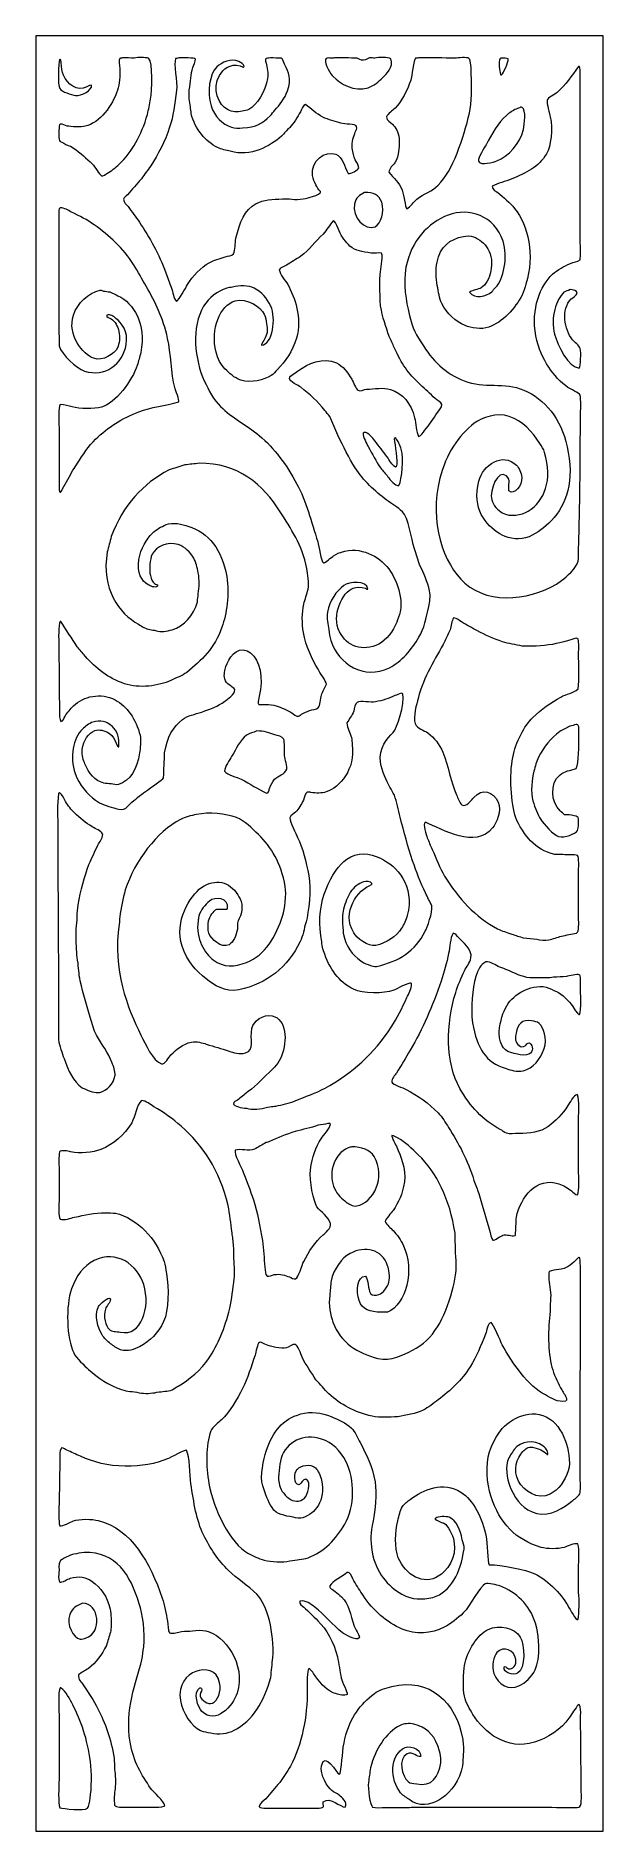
# Model space of a CAD drawing. Header units: centimetres. Extents: x 1.5 to 7.2, y -9 to 9.
import ezdxf

# ---------------------------------------------------------------- set-up
doc = ezdxf.new("R2010")
doc.units = ezdxf.units.CM
doc.header["$MEASUREMENT"] = 0
doc.layers.add('layer 1', color=7, linetype='Continuous')

msp = doc.modelspace()

# ---------------------------------------------------------------- linework, layer by layer
at = {"layer": 'layer 1', "color": 250, "lineweight": 9}
for points, knots in [([(1.50051, 9.00077), (1.50051, 9.00077), (7.19332, 9.00077), (7.19332, 9.00077), (7.19332, 9.00077), (7.19332, 9.00077), (7.19332, -9.00021), (7.19332, -9.00021), (7.19332, -9.00021), (7.19332, -9.00021), (1.50051, -9.00021), (1.50051, -9.00021), (1.50051, -9.00021), (1.50051, -9.00021), (1.50051, 9.00077), (1.50051, 9.00077)], [0, 0, 0, 0, 0.2, 0.2, 0.2, 0.2, 0.4, 0.4, 0.4, 0.4, 0.6, 0.6, 0.6, 0.6, 1, 1, 1, 1]), ([(1.74005, 8.76612), (1.7439, 8.76435), (1.74775, 8.76253), (1.75168, 8.76072), (1.75168, 8.76072), (1.7587, 8.72562), (1.75714, 8.66919), (1.76753, 8.63522), (1.76753, 8.63522), (1.79118, 8.55856), (1.875, 8.45262), (1.97486, 8.47565), (1.97486, 8.47565), (2.00132, 8.48177), (2.03536, 8.51038), (2.06043, 8.50611), (2.06043, 8.50611), (2.06863, 8.45987), (1.95607, 8.39248), (1.89952, 8.40388), (1.89952, 8.40388), (1.85487, 8.4129), (1.7619, 8.43814), (1.74005, 8.47207), (1.74005, 8.47207), (1.71956, 8.50384), (1.72444, 8.73054), (1.74005, 8.76612)], [0, 0, 0, 0, 0.125, 0.125, 0.125, 0.125, 0.25, 0.25, 0.25, 0.25, 0.375, 0.375, 0.375, 0.375, 0.5, 0.5, 0.5, 0.5, 0.625, 0.625, 0.625, 0.625, 0.75, 0.75, 0.75, 0.75, 1, 1, 1, 1]), ([(2.37062, 8.78045), (2.40974, 8.77991), (2.44895, 8.77931), (2.48805, 8.77867), (2.48805, 8.77867), (2.52862, 8.78608), (2.59339, 8.78617), (2.63158, 8.77693), (2.63158, 8.77693), (2.67666, 8.73513), (2.66867, 8.44939), (2.65037, 8.36804), (2.65037, 8.36804), (2.63877, 8.31625), (2.63397, 8.26272), (2.61996, 8.2138), (2.61996, 8.2138), (2.55947, 8.0027), (2.46678, 7.83741), (2.33587, 7.71356), (2.33587, 7.71356), (2.29762, 7.67741), (2.25825, 7.64865), (2.21263, 7.62029), (2.21263, 7.62029), (2.20053, 7.6128), (2.17645, 7.59123), (2.16038, 7.59878), (2.16038, 7.59878), (2.13598, 7.61162), (2.09237, 7.69048), (2.06763, 7.71534), (2.06763, 7.71534), (2.00795, 7.77497), (1.94837, 7.82611), (1.8792, 7.87673), (1.8792, 7.87673), (1.85322, 7.89568), (1.74875, 7.93068), (1.73712, 7.95207), (1.73712, 7.95207), (1.72511, 7.97424), (1.7321, 8.08142), (1.73712, 8.10986), (1.73712, 8.10986), (1.73953, 8.11224), (1.74201, 8.11459), (1.74444, 8.11696), (1.74444, 8.11696), (1.77449, 8.11656), (1.79016, 8.10313), (1.81401, 8.09727), (1.81401, 8.09727), (1.85192, 8.08787), (1.95414, 8.086), (1.99663, 8.09549), (1.99663, 8.09549), (2.13989, 8.12754), (2.27166, 8.30397), (2.31985, 8.45768), (2.31985, 8.45768), (2.33822, 8.51602), (2.34927, 8.59724), (2.3416, 8.67472), (2.3416, 8.67472), (2.33893, 8.70192), (2.33116, 8.76358), (2.34309, 8.7733), (2.34309, 8.7733), (2.34975, 8.77878), (2.36197, 8.77634), (2.37062, 8.78045)], [0, 0, 0, 0, 0.05263158, 0.05263158, 0.05263158, 0.05263158, 0.10526316, 0.10526316, 0.10526316, 0.10526316, 0.15789474, 0.15789474, 0.15789474, 0.15789474, 0.21052632, 0.21052632, 0.21052632, 0.21052632, 0.26315789, 0.26315789, 0.26315789, 0.26315789, 0.31578947, 0.31578947, 0.31578947, 0.31578947, 0.36842105, 0.36842105, 0.36842105, 0.36842105, 0.42105263, 0.42105263, 0.42105263, 0.42105263, 0.47368421, 0.47368421, 0.47368421, 0.47368421, 0.52631579, 0.52631579, 0.52631579, 0.52631579, 0.57894737, 0.57894737, 0.57894737, 0.57894737, 0.63157895, 0.63157895, 0.63157895, 0.63157895, 0.68421053, 0.68421053, 0.68421053, 0.68421053, 0.73684211, 0.73684211, 0.73684211, 0.73684211, 0.78947368, 0.78947368, 0.78947368, 0.78947368, 0.84210526, 0.84210526, 0.84210526, 0.84210526, 0.89473684, 0.89473684, 0.89473684, 0.89473684, 1, 1, 1, 1]), ([(2.93888, 8.78045), (2.97075, 8.78123), (3.09547, 8.78411), (3.10124, 8.7679), (3.10124, 8.7679), (3.10733, 8.75082), (3.08048, 8.69552), (3.07661, 8.68363), (3.07661, 8.68363), (3.05492, 8.6169), (3.05137, 8.54247), (3.04036, 8.46132), (3.04036, 8.46132), (3.03242, 8.40293), (3.04359, 8.33517), (3.05194, 8.29095), (3.05194, 8.29095), (3.05438, 8.2682), (3.05681, 8.24554), (3.05918, 8.22282), (3.05918, 8.22282), (3.09817, 8.06203), (3.20409, 7.94213), (3.32446, 7.88026), (3.32446, 7.88026), (3.36235, 7.8608), (3.40874, 7.85693), (3.45202, 7.84443), (3.45202, 7.84443), (3.65533, 7.78577), (3.84921, 7.89331), (3.96525, 7.99503), (3.96525, 7.99503), (3.99277, 8.02432), (4.02033, 8.05363), (4.04787, 8.08291), (4.04787, 8.08291), (4.08834, 8.1233), (4.12594, 8.18666), (4.15507, 8.24072), (4.15507, 8.24072), (4.16788, 8.26441), (4.17973, 8.30794), (4.20731, 8.31243), (4.20731, 8.31243), (4.26246, 8.26938), (4.31509, 8.22019), (4.37977, 8.18695), (4.37977, 8.18695), (4.4355, 8.15837), (4.50202, 8.14287), (4.56245, 8.12415), (4.56245, 8.12415), (4.59818, 8.1131), (4.70616, 8.12262), (4.71901, 8.09192), (4.71901, 8.09192), (4.72892, 8.0693), (4.71134, 8.0516), (4.70597, 8.03631), (4.70597, 8.03631), (4.69195, 7.99648), (4.66646, 7.93702), (4.67556, 7.87488), (4.67556, 7.87488), (4.68199, 7.83095), (4.69052, 7.79108), (4.70597, 7.75834), (4.70597, 7.75834), (4.71734, 7.73433), (4.73913, 7.71142), (4.74077, 7.67768), (4.74077, 7.67768), (4.73007, 7.65438), (4.6621, 7.61377), (4.63495, 7.62209), (4.63495, 7.62209), (4.59594, 7.69008), (4.58234, 7.78603), (4.51174, 7.81392), (4.51174, 7.81392), (4.40378, 7.85658), (4.25416, 7.74714), (4.27829, 7.60052), (4.27829, 7.60052), (4.29016, 7.5291), (4.32133, 7.48164), (4.35662, 7.43914), (4.35662, 7.43914), (4.35613, 7.43562), (4.35567, 7.43199), (4.35517, 7.42844), (4.35517, 7.42844), (4.34409, 7.4052), (4.27824, 7.39355), (4.25221, 7.38357), (4.25221, 7.38357), (4.20297, 7.36472), (4.10814, 7.35375), (4.04493, 7.36563), (4.04493, 7.36563), (4.02178, 7.36563), (3.99856, 7.36563), (3.97535, 7.36563), (3.97535, 7.36563), (3.87623, 7.36563), (3.78383, 7.35679), (3.71156, 7.31902), (3.71156, 7.31902), (3.59197, 7.25666), (3.54731, 7.13463), (3.50855, 6.97113), (3.50855, 6.97113), (3.49608, 6.91833), (3.50438, 6.85455), (3.48246, 6.81517), (3.48246, 6.81517), (3.46749, 6.78812), (3.42963, 6.79572), (3.39988, 6.78645), (3.39988, 6.78645), (3.34617, 6.76976), (3.28888, 6.75204), (3.2404, 6.72549), (3.2404, 6.72549), (3.16404, 6.68366), (3.06826, 6.5894), (3.02294, 6.50847), (3.02294, 6.50847), (3.0033, 6.47346), (2.93795, 6.3529), (2.91136, 6.33814), (2.91136, 6.33814), (2.88083, 6.36887), (2.87621, 6.43206), (2.85917, 6.4798), (2.85917, 6.4798), (2.84127, 6.5282), (2.82334, 6.57661), (2.8055, 6.62505), (2.8055, 6.62505), (2.73802, 6.81414), (2.63893, 6.98022), (2.54026, 7.13256), (2.54026, 7.13256), (2.50209, 7.18516), (2.46384, 7.23776), (2.42573, 7.29035), (2.42573, 7.29035), (2.41052, 7.30916), (2.38094, 7.32826), (2.37932, 7.36208), (2.37932, 7.36208), (2.38841, 7.38396), (2.40348, 7.3942), (2.41848, 7.40866), (2.41848, 7.40866), (2.46533, 7.46191), (2.51218, 7.51506), (2.55907, 7.5683), (2.55907, 7.5683), (2.5905, 7.61134), (2.62192, 7.6544), (2.65328, 7.6974), (2.65328, 7.6974), (2.7267, 7.8131), (2.79438, 7.93888), (2.84319, 8.08474), (2.84319, 8.08474), (2.8798, 8.19401), (2.89341, 8.31766), (2.91136, 8.45231), (2.91136, 8.45231), (2.92328, 8.54194), (2.88035, 8.72394), (2.90263, 8.7733), (2.90263, 8.7733), (2.9147, 8.77573), (2.92683, 8.77811), (2.93888, 8.78045)], [0, 0, 0, 0, 0.02173913, 0.02173913, 0.02173913, 0.02173913, 0.04347826, 0.04347826, 0.04347826, 0.04347826, 0.06521739, 0.06521739, 0.06521739, 0.06521739, 0.08695652, 0.08695652, 0.08695652, 0.08695652, 0.10869565, 0.10869565, 0.10869565, 0.10869565, 0.13043478, 0.13043478, 0.13043478, 0.13043478, 0.15217391, 0.15217391, 0.15217391, 0.15217391, 0.17391304, 0.17391304, 0.17391304, 0.17391304, 0.19565217, 0.19565217, 0.19565217, 0.19565217, 0.2173913, 0.2173913, 0.2173913, 0.2173913, 0.23913043, 0.23913043, 0.23913043, 0.23913043, 0.26086957, 0.26086957, 0.26086957, 0.26086957, 0.2826087, 0.2826087, 0.2826087, 0.2826087, 0.30434783, 0.30434783, 0.30434783, 0.30434783, 0.32608696, 0.32608696, 0.32608696, 0.32608696, 0.34782609, 0.34782609, 0.34782609, 0.34782609, 0.36956522, 0.36956522, 0.36956522, 0.36956522, 0.39130435, 0.39130435, 0.39130435, 0.39130435, 0.41304348, 0.41304348, 0.41304348, 0.41304348, 0.43478261, 0.43478261, 0.43478261, 0.43478261, 0.45652174, 0.45652174, 0.45652174, 0.45652174, 0.47826087, 0.47826087, 0.47826087, 0.47826087, 0.5, 0.5, 0.5, 0.5, 0.52173913, 0.52173913, 0.52173913, 0.52173913, 0.54347826, 0.54347826, 0.54347826, 0.54347826, 0.56521739, 0.56521739, 0.56521739, 0.56521739, 0.58695652, 0.58695652, 0.58695652, 0.58695652, 0.60869565, 0.60869565, 0.60869565, 0.60869565, 0.63043478, 0.63043478, 0.63043478, 0.63043478, 0.65217391, 0.65217391, 0.65217391, 0.65217391, 0.67391304, 0.67391304, 0.67391304, 0.67391304, 0.69565217, 0.69565217, 0.69565217, 0.69565217, 0.7173913, 0.7173913, 0.7173913, 0.7173913, 0.73913043, 0.73913043, 0.73913043, 0.73913043, 0.76086957, 0.76086957, 0.76086957, 0.76086957, 0.7826087, 0.7826087, 0.7826087, 0.7826087, 0.80434783, 0.80434783, 0.80434783, 0.80434783, 0.82608696, 0.82608696, 0.82608696, 0.82608696, 0.84782609, 0.84782609, 0.84782609, 0.84782609, 0.86956522, 0.86956522, 0.86956522, 0.86956522, 0.89130435, 0.89130435, 0.89130435, 0.89130435, 0.91304348, 0.91304348, 0.91304348, 0.91304348, 0.93478261, 0.93478261, 0.93478261, 0.93478261, 0.95652174, 0.95652174, 0.95652174, 0.95652174, 1, 1, 1, 1]), ([(3.85358, 8.78045), (3.89077, 8.77931), (3.928, 8.77811), (3.96525, 8.77693), (3.96525, 8.77693), (3.98352, 8.76767), (3.98551, 8.73713), (3.99567, 8.7177), (3.99567, 8.7177), (4.04256, 8.62793), (4.06785, 8.57157), (4.02467, 8.44877), (4.02467, 8.44877), (3.99883, 8.37545), (3.94683, 8.3042), (3.89855, 8.25685), (3.89855, 8.25685), (3.8831, 8.23772), (3.86759, 8.21861), (3.85213, 8.19953), (3.85213, 8.19953), (3.77259, 8.12149), (3.71508, 8.08299), (3.5738, 8.07759), (3.5738, 8.07759), (3.5384, 8.07621), (3.49553, 8.07362), (3.46367, 8.08474), (3.46367, 8.08474), (3.36775, 8.11824), (3.29448, 8.19069), (3.25929, 8.2999), (3.25929, 8.2999), (3.21683, 8.43125), (3.24373, 8.62339), (3.31581, 8.689), (3.31581, 8.689), (3.36543, 8.73427), (3.46002, 8.78127), (3.53615, 8.74283), (3.53615, 8.74283), (3.55617, 8.7327), (3.58684, 8.7223), (3.58978, 8.69264), (3.58978, 8.69264), (3.58883, 8.69087), (3.58782, 8.689), (3.58689, 8.68721), (3.58689, 8.68721), (3.58544, 8.68667), (3.58395, 8.68601), (3.58249, 8.68548), (3.58249, 8.68548), (3.57138, 8.69021), (3.56026, 8.69502), (3.54916, 8.69976), (3.54916, 8.69976), (3.44866, 8.72772), (3.38068, 8.6685), (3.34333, 8.6047), (3.34333, 8.6047), (3.26513, 8.47126), (3.33473, 8.30642), (3.42884, 8.25862), (3.42884, 8.25862), (3.46932, 8.23816), (3.52535, 8.23404), (3.5709, 8.24609), (3.5709, 8.24609), (3.59467, 8.25245), (3.61772, 8.2518), (3.63758, 8.26224), (3.63758, 8.26224), (3.72174, 8.30633), (3.8018, 8.44794), (3.82459, 8.57245), (3.82459, 8.57245), (3.83439, 8.62597), (3.82121, 8.68493), (3.81159, 8.72848), (3.81159, 8.72848), (3.80899, 8.74001), (3.80068, 8.75227), (3.80431, 8.76612), (3.80431, 8.76612), (3.81235, 8.78491), (3.83651, 8.77297), (3.85358, 8.78045)], [0, 0, 0, 0, 0.04347826, 0.04347826, 0.04347826, 0.04347826, 0.08695652, 0.08695652, 0.08695652, 0.08695652, 0.13043478, 0.13043478, 0.13043478, 0.13043478, 0.17391304, 0.17391304, 0.17391304, 0.17391304, 0.2173913, 0.2173913, 0.2173913, 0.2173913, 0.26086957, 0.26086957, 0.26086957, 0.26086957, 0.30434783, 0.30434783, 0.30434783, 0.30434783, 0.34782609, 0.34782609, 0.34782609, 0.34782609, 0.39130435, 0.39130435, 0.39130435, 0.39130435, 0.43478261, 0.43478261, 0.43478261, 0.43478261, 0.47826087, 0.47826087, 0.47826087, 0.47826087, 0.52173913, 0.52173913, 0.52173913, 0.52173913, 0.56521739, 0.56521739, 0.56521739, 0.56521739, 0.60869565, 0.60869565, 0.60869565, 0.60869565, 0.65217391, 0.65217391, 0.65217391, 0.65217391, 0.69565217, 0.69565217, 0.69565217, 0.69565217, 0.73913043, 0.73913043, 0.73913043, 0.73913043, 0.7826087, 0.7826087, 0.7826087, 0.7826087, 0.82608696, 0.82608696, 0.82608696, 0.82608696, 0.86956522, 0.86956522, 0.86956522, 0.86956522, 0.91304348, 0.91304348, 0.91304348, 0.91304348, 1, 1, 1, 1]), ([(4.49723, 8.78045), (4.5726, 8.77991), (4.64796, 8.77931), (4.7234, 8.77867), (4.7234, 8.77867), (4.74533, 8.77322), (4.75523, 8.75054), (4.79005, 8.75719), (4.79005, 8.75719), (4.81558, 8.762), (4.82804, 8.77571), (4.84807, 8.78045), (4.84807, 8.78045), (4.86591, 8.77991), (4.88378, 8.77931), (4.90166, 8.77867), (4.90166, 8.77867), (4.94436, 8.786), (5.02693, 8.78838), (5.06403, 8.77154), (5.06403, 8.77154), (5.09542, 8.68871), (5.01436, 8.61526), (4.98144, 8.58324), (4.98144, 8.58324), (4.94056, 8.54348), (4.89151, 8.50046), (4.83496, 8.48097), (4.83496, 8.48097), (4.69656, 8.43338), (4.55417, 8.52235), (4.48421, 8.59217), (4.48421, 8.59217), (4.4649, 8.61143), (4.39282, 8.71857), (4.40734, 8.76435), (4.40734, 8.76435), (4.41982, 8.79392), (4.47036, 8.76828), (4.49723, 8.78045)], [0, 0, 0, 0, 0.09090909, 0.09090909, 0.09090909, 0.09090909, 0.18181818, 0.18181818, 0.18181818, 0.18181818, 0.27272727, 0.27272727, 0.27272727, 0.27272727, 0.36363636, 0.36363636, 0.36363636, 0.36363636, 0.45454545, 0.45454545, 0.45454545, 0.45454545, 0.54545455, 0.54545455, 0.54545455, 0.54545455, 0.63636364, 0.63636364, 0.63636364, 0.63636364, 0.72727273, 0.72727273, 0.72727273, 0.72727273, 0.81818182, 0.81818182, 0.81818182, 0.81818182, 1, 1, 1, 1]), ([(5.34964, 8.78045), (5.46893, 8.77991), (5.58828, 8.77931), (5.70768, 8.77867), (5.70768, 8.77867), (5.73603, 8.7788), (5.82862, 8.79085), (5.84681, 8.77509), (5.84681, 8.77509), (5.86904, 8.75591), (5.86829, 8.66457), (5.87003, 8.6155), (5.87003, 8.6155), (5.87456, 8.48667), (5.87546, 8.33267), (5.85115, 8.22636), (5.85115, 8.22636), (5.79422, 7.97721), (5.68163, 7.64478), (5.53948, 7.50547), (5.53948, 7.50547), (5.47822, 7.44543), (5.39349, 7.41637), (5.32492, 7.36382), (5.32492, 7.36382), (5.28975, 7.33684), (5.26295, 7.28627), (5.22204, 7.26701), (5.22204, 7.26701), (5.21086, 7.27849), (5.18579, 7.42628), (5.17563, 7.4553), (5.17563, 7.4553), (5.14763, 7.53566), (5.08956, 7.575), (5.04377, 7.63281), (5.04377, 7.63281), (5.04474, 7.67478), (5.08647, 7.70279), (5.10319, 7.72965), (5.10319, 7.72965), (5.14022, 7.78933), (5.1332, 7.8062), (5.14519, 7.89645), (5.14519, 7.89645), (5.1462, 7.92212), (5.14716, 7.94788), (5.14808, 7.97353), (5.14808, 7.97353), (5.13813, 8.03733), (5.11326, 8.08238), (5.0785, 8.11522), (5.0785, 8.11522), (5.0587, 8.13391), (5.02251, 8.15122), (5.01908, 8.18875), (5.01908, 8.18875), (5.03591, 8.22407), (5.07979, 8.24789), (5.10466, 8.27475), (5.10466, 8.27475), (5.17089, 8.34672), (5.22717, 8.44742), (5.26259, 8.55633), (5.26259, 8.55633), (5.27377, 8.59062), (5.29161, 8.76576), (5.30904, 8.77693), (5.30904, 8.77693), (5.32252, 8.77811), (5.33604, 8.77931), (5.34964, 8.78045)], [0, 0, 0, 0, 0.05263158, 0.05263158, 0.05263158, 0.05263158, 0.10526316, 0.10526316, 0.10526316, 0.10526316, 0.15789474, 0.15789474, 0.15789474, 0.15789474, 0.21052632, 0.21052632, 0.21052632, 0.21052632, 0.26315789, 0.26315789, 0.26315789, 0.26315789, 0.31578947, 0.31578947, 0.31578947, 0.31578947, 0.36842105, 0.36842105, 0.36842105, 0.36842105, 0.42105263, 0.42105263, 0.42105263, 0.42105263, 0.47368421, 0.47368421, 0.47368421, 0.47368421, 0.52631579, 0.52631579, 0.52631579, 0.52631579, 0.57894737, 0.57894737, 0.57894737, 0.57894737, 0.63157895, 0.63157895, 0.63157895, 0.63157895, 0.68421053, 0.68421053, 0.68421053, 0.68421053, 0.73684211, 0.73684211, 0.73684211, 0.73684211, 0.78947368, 0.78947368, 0.78947368, 0.78947368, 0.84210526, 0.84210526, 0.84210526, 0.84210526, 0.89473684, 0.89473684, 0.89473684, 0.89473684, 1, 1, 1, 1]), ([(6.94709, 8.69264), (6.95002, 8.69264), (6.95286, 8.69264), (6.95577, 8.69264), (6.95577, 8.69264), (6.9685, 8.65727), (6.96004, 8.60695), (6.96446, 8.5599), (6.96446, 8.5599), (6.96446, 8.4314), (6.96446, 8.30288), (6.96446, 8.17438), (6.96446, 8.17438), (6.96446, 7.87493), (6.96446, 7.57546), (6.96446, 7.27604), (6.96446, 7.27604), (6.96446, 7.15707), (6.96446, 7.0381), (6.96446, 6.91916), (6.96446, 6.91916), (6.96446, 6.86692), (6.97043, 6.79989), (6.96156, 6.75417), (6.96156, 6.75417), (6.93535, 6.73344), (6.89632, 6.7364), (6.86443, 6.72006), (6.86443, 6.72006), (6.80119, 6.68778), (6.7373, 6.65798), (6.68613, 6.61069), (6.68613, 6.61069), (6.56236, 6.49624), (6.46771, 6.26502), (6.51803, 5.99203), (6.51803, 5.99203), (6.54069, 5.86861), (6.59219, 5.76403), (6.64697, 5.67822), (6.64697, 5.67822), (6.69286, 5.60649), (6.77287, 5.51976), (6.83979, 5.4756), (6.83979, 5.4756), (6.86306, 5.46025), (6.95218, 5.42112), (6.96156, 5.3985), (6.96156, 5.3985), (6.97446, 5.36653), (6.96592, 5.23306), (6.96592, 5.18333), (6.96592, 5.18333), (6.96255, 4.77369), (6.96265, 4.36798), (6.95002, 3.95853), (6.95002, 3.95853), (6.94808, 3.88381), (6.94611, 3.8091), (6.94419, 3.73439), (6.94419, 3.73439), (6.91917, 3.66228), (6.83104, 3.57912), (6.77603, 3.53897), (6.77603, 3.53897), (6.51214, 3.34629), (6.0588, 3.28514), (5.8048, 3.51382), (5.8048, 3.51382), (5.59126, 3.7061), (5.44327, 4.12466), (5.55547, 4.56643), (5.55547, 4.56643), (5.61658, 4.80701), (5.74153, 4.99608), (5.9005, 5.11694), (5.9005, 5.11694), (5.97548, 5.17399), (6.12965, 5.22736), (6.25125, 5.1851), (6.25125, 5.1851), (6.38497, 5.13871), (6.48241, 5.03322), (6.55713, 4.91252), (6.55713, 4.91252), (6.57358, 4.88594), (6.59648, 4.85865), (6.60645, 4.82473), (6.60645, 4.82473), (6.6881, 4.54626), (6.60536, 4.33542), (6.44262, 4.2365), (6.44262, 4.2365), (6.37244, 4.19378), (6.2636, 4.17415), (6.18174, 4.21854), (6.18174, 4.21854), (6.13744, 4.24258), (6.09192, 4.29063), (6.07587, 4.34951), (6.07587, 4.34951), (6.04985, 4.44474), (6.13799, 4.66171), (6.22227, 4.58976), (6.22227, 4.58976), (6.27319, 4.54626), (6.23591, 4.50681), (6.24834, 4.43912), (6.24834, 4.43912), (6.30108, 4.38799), (6.38304, 4.49572), (6.37591, 4.57365), (6.37591, 4.57365), (6.37151, 4.62155), (6.34839, 4.67143), (6.32378, 4.6956), (6.32378, 4.6956), (6.18449, 4.8318), (5.98658, 4.69867), (5.94539, 4.53596), (5.94539, 4.53596), (5.87549, 4.25996), (6.01279, 4.0968), (6.15557, 4.00878), (6.15557, 4.00878), (6.21943, 3.96938), (6.32272, 3.94043), (6.4151, 3.96756), (6.4151, 3.96756), (6.50925, 3.99516), (6.58151, 4.05221), (6.64697, 4.11461), (6.64697, 4.11461), (6.80033, 4.26049), (6.90532, 4.48287), (6.84414, 4.82473), (6.84414, 4.82473), (6.78949, 5.1303), (6.64611, 5.32134), (6.43391, 5.43255), (6.43391, 5.43255), (6.2423, 5.53305), (6.0331, 5.46819), (5.83672, 5.52944), (5.83672, 5.52944), (5.63952, 5.59089), (5.49992, 5.72249), (5.39018, 5.89165), (5.39018, 5.89165), (5.31629, 6.00564), (5.28308, 6.06112), (5.2467, 6.2108), (5.2467, 6.2108), (5.21684, 6.33363), (5.18364, 6.52177), (5.21481, 6.68066), (5.21481, 6.68066), (5.2672, 6.9483), (5.43517, 7.12493), (5.63952, 7.20427), (5.63952, 7.20427), (5.84083, 7.28235), (6.10528, 7.19848), (6.18894, 6.94249), (6.18894, 6.94249), (6.24105, 6.78303), (6.1953, 6.55947), (6.11358, 6.47799), (6.11358, 6.47799), (6.10103, 6.46368), (6.08846, 6.4493), (6.07587, 6.43494), (6.07587, 6.43494), (6.01681, 6.39005), (5.9104, 6.35515), (5.8526, 6.42958), (5.8526, 6.42958), (5.8526, 6.43021), (5.8526, 6.43076), (5.8526, 6.43139), (5.8526, 6.43139), (5.86652, 6.44658), (5.94647, 6.45918), (5.97002, 6.47449), (5.97002, 6.47449), (6.06132, 6.53357), (6.11412, 6.73674), (6.03674, 6.86538), (6.03674, 6.86538), (6.0042, 6.91937), (5.94938, 6.96519), (5.89178, 6.98725), (5.89178, 6.98725), (5.86713, 6.99675), (5.82092, 6.99667), (5.79316, 6.99087), (5.79316, 6.99087), (5.65457, 6.96193), (5.55891, 6.88944), (5.52646, 6.73088), (5.52646, 6.73088), (5.51134, 6.65695), (5.51733, 6.5695), (5.52938, 6.49954), (5.52938, 6.49954), (5.541, 6.43158), (5.54904, 6.37021), (5.57427, 6.31842), (5.57427, 6.31842), (5.62252, 6.21962), (5.71271, 6.13473), (5.80917, 6.09603), (5.80917, 6.09603), (5.86781, 6.07249), (5.97133, 6.05405), (6.04545, 6.0799), (6.04545, 6.0799), (6.18212, 6.12765), (6.31268, 6.26873), (6.38026, 6.40272), (6.38026, 6.40272), (6.39698, 6.43579), (6.40607, 6.47364), (6.418, 6.5121), (6.418, 6.5121), (6.50818, 6.80351), (6.44382, 7.09942), (6.30493, 7.27064), (6.30493, 7.27064), (6.25494, 7.33215), (6.19692, 7.38091), (6.13673, 7.4302), (6.13673, 7.4302), (6.11929, 7.44448), (6.07637, 7.45979), (6.08023, 7.49292), (6.08023, 7.49292), (6.13837, 7.52625), (6.21084, 7.53785), (6.27732, 7.56648), (6.27732, 7.56648), (6.41581, 7.62619), (6.54703, 7.68409), (6.62524, 7.81754), (6.62524, 7.81754), (6.66965, 7.89319), (6.68858, 8.06526), (6.66299, 8.19048), (6.66299, 8.19048), (6.65762, 8.21659), (6.6247, 8.32737), (6.6311, 8.35368), (6.6311, 8.35368), (6.63773, 8.3812), (6.70997, 8.41447), (6.73112, 8.43255), (6.73112, 8.43255), (6.82133, 8.51005), (6.87213, 8.60079), (6.94709, 8.69264)], [0, 0, 0, 0, 0.01515152, 0.01515152, 0.01515152, 0.01515152, 0.03030303, 0.03030303, 0.03030303, 0.03030303, 0.04545455, 0.04545455, 0.04545455, 0.04545455, 0.06060606, 0.06060606, 0.06060606, 0.06060606, 0.07575758, 0.07575758, 0.07575758, 0.07575758, 0.09090909, 0.09090909, 0.09090909, 0.09090909, 0.10606061, 0.10606061, 0.10606061, 0.10606061, 0.12121212, 0.12121212, 0.12121212, 0.12121212, 0.13636364, 0.13636364, 0.13636364, 0.13636364, 0.15151515, 0.15151515, 0.15151515, 0.15151515, 0.16666667, 0.16666667, 0.16666667, 0.16666667, 0.18181818, 0.18181818, 0.18181818, 0.18181818, 0.1969697, 0.1969697, 0.1969697, 0.1969697, 0.21212121, 0.21212121, 0.21212121, 0.21212121, 0.22727273, 0.22727273, 0.22727273, 0.22727273, 0.24242424, 0.24242424, 0.24242424, 0.24242424, 0.25757576, 0.25757576, 0.25757576, 0.25757576, 0.27272727, 0.27272727, 0.27272727, 0.27272727, 0.28787879, 0.28787879, 0.28787879, 0.28787879, 0.3030303, 0.3030303, 0.3030303, 0.3030303, 0.31818182, 0.31818182, 0.31818182, 0.31818182, 0.33333333, 0.33333333, 0.33333333, 0.33333333, 0.34848485, 0.34848485, 0.34848485, 0.34848485, 0.36363636, 0.36363636, 0.36363636, 0.36363636, 0.37878788, 0.37878788, 0.37878788, 0.37878788, 0.39393939, 0.39393939, 0.39393939, 0.39393939, 0.40909091, 0.40909091, 0.40909091, 0.40909091, 0.42424242, 0.42424242, 0.42424242, 0.42424242, 0.43939394, 0.43939394, 0.43939394, 0.43939394, 0.45454545, 0.45454545, 0.45454545, 0.45454545, 0.46969697, 0.46969697, 0.46969697, 0.46969697, 0.48484848, 0.48484848, 0.48484848, 0.48484848, 0.5, 0.5, 0.5, 0.5, 0.51515152, 0.51515152, 0.51515152, 0.51515152, 0.53030303, 0.53030303, 0.53030303, 0.53030303, 0.54545455, 0.54545455, 0.54545455, 0.54545455, 0.56060606, 0.56060606, 0.56060606, 0.56060606, 0.57575758, 0.57575758, 0.57575758, 0.57575758, 0.59090909, 0.59090909, 0.59090909, 0.59090909, 0.60606061, 0.60606061, 0.60606061, 0.60606061, 0.62121212, 0.62121212, 0.62121212, 0.62121212, 0.63636364, 0.63636364, 0.63636364, 0.63636364, 0.65151515, 0.65151515, 0.65151515, 0.65151515, 0.66666667, 0.66666667, 0.66666667, 0.66666667, 0.68181818, 0.68181818, 0.68181818, 0.68181818, 0.6969697, 0.6969697, 0.6969697, 0.6969697, 0.71212121, 0.71212121, 0.71212121, 0.71212121, 0.72727273, 0.72727273, 0.72727273, 0.72727273, 0.74242424, 0.74242424, 0.74242424, 0.74242424, 0.75757576, 0.75757576, 0.75757576, 0.75757576, 0.77272727, 0.77272727, 0.77272727, 0.77272727, 0.78787879, 0.78787879, 0.78787879, 0.78787879, 0.8030303, 0.8030303, 0.8030303, 0.8030303, 0.81818182, 0.81818182, 0.81818182, 0.81818182, 0.83333333, 0.83333333, 0.83333333, 0.83333333, 0.84848485, 0.84848485, 0.84848485, 0.84848485, 0.86363636, 0.86363636, 0.86363636, 0.86363636, 0.87878788, 0.87878788, 0.87878788, 0.87878788, 0.89393939, 0.89393939, 0.89393939, 0.89393939, 0.90909091, 0.90909091, 0.90909091, 0.90909091, 0.92424242, 0.92424242, 0.92424242, 0.92424242, 0.93939394, 0.93939394, 0.93939394, 0.93939394, 0.95454545, 0.95454545, 0.95454545, 0.95454545, 0.96969697, 0.96969697, 0.96969697, 0.96969697, 1, 1, 1, 1]), ([(6.17302, 8.77867), (6.19744, 8.77947), (6.22598, 8.78062), (6.24115, 8.76974), (6.24115, 8.76974), (6.24597, 8.73564), (6.19147, 8.62982), (6.17445, 8.61009), (6.17445, 8.61009), (6.17206, 8.61009), (6.16959, 8.61009), (6.16719, 8.61009), (6.16719, 8.61009), (6.16624, 8.61131), (6.16523, 8.6125), (6.16425, 8.61375), (6.16425, 8.61375), (6.15574, 8.65022), (6.14058, 8.73799), (6.15847, 8.7733), (6.15847, 8.7733), (6.16334, 8.77509), (6.16815, 8.77693), (6.17302, 8.77867)], [0, 0, 0, 0, 0.14285714, 0.14285714, 0.14285714, 0.14285714, 0.28571429, 0.28571429, 0.28571429, 0.28571429, 0.42857143, 0.42857143, 0.42857143, 0.42857143, 0.57142857, 0.57142857, 0.57142857, 0.57142857, 0.71428571, 0.71428571, 0.71428571, 0.71428571, 1, 1, 1, 1]), ([(6.36867, 8.28557), (6.37303, 8.28493), (6.37737, 8.28437), (6.38172, 8.28379), (6.38172, 8.28379), (6.42231, 8.25646), (6.40383, 8.11273), (6.39335, 8.06319), (6.39335, 8.06319), (6.3627, 7.91893), (6.23959, 7.79088), (6.1266, 7.74758), (6.1266, 7.74758), (6.09781, 7.73656), (5.9616, 7.69377), (5.94105, 7.74583), (5.94105, 7.74583), (5.93662, 7.77484), (6.00325, 7.88347), (6.01792, 7.909), (6.01792, 7.909), (6.07845, 8.01474), (6.13601, 8.12988), (6.22227, 8.20302), (6.22227, 8.20302), (6.25125, 8.22764), (6.28565, 8.25113), (6.31937, 8.26767), (6.31937, 8.26767), (6.33658, 8.27603), (6.35484, 8.27471), (6.36867, 8.28557)], [0, 0, 0, 0, 0.11111111, 0.11111111, 0.11111111, 0.11111111, 0.22222222, 0.22222222, 0.22222222, 0.22222222, 0.33333333, 0.33333333, 0.33333333, 0.33333333, 0.44444444, 0.44444444, 0.44444444, 0.44444444, 0.55555556, 0.55555556, 0.55555556, 0.55555556, 0.66666667, 0.66666667, 0.66666667, 0.66666667, 0.77777778, 0.77777778, 0.77777778, 0.77777778, 1, 1, 1, 1]), ([(4.80017, 7.4302), (4.88622, 7.43224), (4.94731, 7.40561), (4.97128, 7.33333), (4.97128, 7.33333), (5.00367, 7.23549), (4.96489, 7.11755), (4.90455, 7.08772), (4.90455, 7.08772), (4.80413, 7.03796), (4.66955, 7.19027), (4.69728, 7.31367), (4.69728, 7.31367), (4.71258, 7.38167), (4.74943, 7.4041), (4.80017, 7.4302)], [0, 0, 0, 0, 0.2, 0.2, 0.2, 0.2, 0.4, 0.4, 0.4, 0.4, 0.6, 0.6, 0.6, 0.6, 1, 1, 1, 1]), ([(1.74298, 7.27604), (1.79051, 7.27754), (1.82304, 7.25153), (1.85745, 7.23475), (1.85745, 7.23475), (1.94051, 7.19428), (2.01514, 7.15676), (2.08653, 7.10567), (2.08653, 7.10567), (2.2343, 6.99968), (2.37846, 6.87056), (2.4808, 6.70933), (2.4808, 6.70933), (2.52662, 6.63716), (2.5657, 6.56035), (2.60985, 6.48515), (2.60985, 6.48515), (2.7007, 6.33045), (2.77448, 6.17779), (2.82293, 5.96692), (2.82293, 5.96692), (2.85622, 5.82199), (2.85823, 5.61414), (2.89534, 5.47382), (2.89534, 5.47382), (2.90291, 5.44544), (2.94239, 5.34752), (2.93451, 5.33034), (2.93451, 5.33034), (2.79879, 5.2925), (2.6581, 5.28097), (2.53297, 5.23179), (2.53297, 5.23179), (2.36585, 5.16593), (2.22245, 5.07562), (2.09954, 4.95556), (2.09954, 4.95556), (2.03174, 4.88939), (1.97103, 4.80055), (1.91834, 4.71532), (1.91834, 4.71532), (1.90286, 4.69256), (1.88743, 4.66984), (1.87197, 4.64716), (1.87197, 4.64716), (1.83851, 4.58327), (1.80364, 4.52188), (1.76902, 4.46068), (1.76902, 4.46068), (1.76168, 4.4477), (1.75992, 4.43311), (1.74875, 4.42476), (1.74875, 4.42476), (1.74732, 4.42476), (1.74586, 4.42476), (1.74444, 4.42476), (1.74444, 4.42476), (1.74244, 4.42657), (1.74056, 4.42838), (1.73857, 4.43021), (1.73857, 4.43021), (1.72739, 4.49169), (1.74024, 4.57148), (1.73277, 4.63819), (1.73277, 4.63819), (1.73277, 4.78403), (1.73277, 4.92992), (1.73277, 5.07571), (1.73277, 5.07571), (1.73277, 5.13497), (1.72299, 5.2764), (1.74586, 5.30524), (1.74586, 5.30524), (1.79171, 5.30533), (1.82795, 5.28969), (1.86474, 5.2802), (1.86474, 5.2802), (1.93963, 5.26075), (2.08401, 5.25965), (2.16038, 5.27836), (2.16038, 5.27836), (2.29448, 5.31115), (2.47064, 5.55029), (2.51849, 5.69616), (2.51849, 5.69616), (2.53005, 5.73923), (2.54171, 5.78227), (2.55331, 5.8253), (2.55331, 5.8253), (2.60987, 6.11569), (2.48267, 6.32046), (2.32425, 6.39553), (2.32425, 6.39553), (2.29959, 6.40717), (2.27063, 6.42459), (2.24308, 6.43321), (2.24308, 6.43321), (2.22181, 6.43622), (2.20051, 6.43911), (2.1793, 6.44211), (2.1793, 6.44211), (2.16901, 6.44475), (2.15793, 6.45442), (2.14452, 6.45114), (2.14452, 6.45114), (2.0263, 6.42209), (1.91918, 6.32545), (1.87775, 6.20003), (1.87775, 6.20003), (1.81234, 6.00193), (1.97375, 5.80726), (2.08071, 5.76791), (2.08071, 5.76791), (2.1712, 5.73458), (2.29031, 5.81337), (2.31985, 5.87374), (2.31985, 5.87374), (2.33715, 5.90883), (2.34681, 5.98091), (2.3344, 6.03506), (2.3344, 6.03506), (2.32067, 6.09518), (2.2952, 6.13366), (2.25754, 6.1642), (2.25754, 6.1642), (2.24383, 6.17534), (2.2019, 6.17348), (2.21119, 6.20189), (2.21119, 6.20189), (2.24748, 6.2144), (2.28155, 6.18593), (2.30395, 6.16775), (2.30395, 6.16775), (2.35904, 6.12316), (2.43119, 6.03795), (2.40686, 5.906), (2.40686, 5.906), (2.37025, 5.7071), (2.19555, 5.57518), (1.98796, 5.64056), (1.98796, 5.64056), (1.90622, 5.66633), (1.75958, 5.80334), (1.73421, 5.89346), (1.73421, 5.89346), (1.73378, 5.91313), (1.73328, 5.93285), (1.73277, 5.95265), (1.73277, 5.95265), (1.73235, 6.03988), (1.73187, 6.12717), (1.73132, 6.21444), (1.73132, 6.21444), (1.73088, 6.41581), (1.7304, 6.61731), (1.72987, 6.81871), (1.72987, 6.81871), (1.72987, 6.91433), (1.72987, 7.00999), (1.72987, 7.10567), (1.72987, 7.10567), (1.72987, 7.15948), (1.72679, 7.22114), (1.73421, 7.26701), (1.73421, 7.26701), (1.73712, 7.27), (1.74005, 7.27296), (1.74298, 7.27604)], [0, 0, 0, 0, 0.02325581, 0.02325581, 0.02325581, 0.02325581, 0.04651163, 0.04651163, 0.04651163, 0.04651163, 0.06976744, 0.06976744, 0.06976744, 0.06976744, 0.09302326, 0.09302326, 0.09302326, 0.09302326, 0.11627907, 0.11627907, 0.11627907, 0.11627907, 0.13953488, 0.13953488, 0.13953488, 0.13953488, 0.1627907, 0.1627907, 0.1627907, 0.1627907, 0.18604651, 0.18604651, 0.18604651, 0.18604651, 0.20930233, 0.20930233, 0.20930233, 0.20930233, 0.23255814, 0.23255814, 0.23255814, 0.23255814, 0.25581395, 0.25581395, 0.25581395, 0.25581395, 0.27906977, 0.27906977, 0.27906977, 0.27906977, 0.30232558, 0.30232558, 0.30232558, 0.30232558, 0.3255814, 0.3255814, 0.3255814, 0.3255814, 0.34883721, 0.34883721, 0.34883721, 0.34883721, 0.37209302, 0.37209302, 0.37209302, 0.37209302, 0.39534884, 0.39534884, 0.39534884, 0.39534884, 0.41860465, 0.41860465, 0.41860465, 0.41860465, 0.44186047, 0.44186047, 0.44186047, 0.44186047, 0.46511628, 0.46511628, 0.46511628, 0.46511628, 0.48837209, 0.48837209, 0.48837209, 0.48837209, 0.51162791, 0.51162791, 0.51162791, 0.51162791, 0.53488372, 0.53488372, 0.53488372, 0.53488372, 0.55813953, 0.55813953, 0.55813953, 0.55813953, 0.58139535, 0.58139535, 0.58139535, 0.58139535, 0.60465116, 0.60465116, 0.60465116, 0.60465116, 0.62790698, 0.62790698, 0.62790698, 0.62790698, 0.65116279, 0.65116279, 0.65116279, 0.65116279, 0.6744186, 0.6744186, 0.6744186, 0.6744186, 0.69767442, 0.69767442, 0.69767442, 0.69767442, 0.72093023, 0.72093023, 0.72093023, 0.72093023, 0.74418605, 0.74418605, 0.74418605, 0.74418605, 0.76744186, 0.76744186, 0.76744186, 0.76744186, 0.79069767, 0.79069767, 0.79069767, 0.79069767, 0.81395349, 0.81395349, 0.81395349, 0.81395349, 0.8372093, 0.8372093, 0.8372093, 0.8372093, 0.86046512, 0.86046512, 0.86046512, 0.86046512, 0.88372093, 0.88372093, 0.88372093, 0.88372093, 0.90697674, 0.90697674, 0.90697674, 0.90697674, 0.93023256, 0.93023256, 0.93023256, 0.93023256, 0.95348837, 0.95348837, 0.95348837, 0.95348837, 1, 1, 1, 1]), ([(4.48421, 7.14506), (4.48754, 7.1445), (4.49096, 7.14388), (4.49429, 7.1433), (4.49429, 7.1433), (4.51221, 7.13195), (4.53211, 7.06838), (4.54363, 7.04467), (4.54363, 7.04467), (4.57064, 6.9888), (4.60974, 6.93098), (4.65231, 6.89404), (4.65231, 6.89404), (4.71414, 6.84043), (4.77218, 6.83971), (4.8654, 6.82233), (4.8654, 6.82233), (4.89991, 6.81584), (4.93692, 6.83089), (4.96835, 6.82233), (4.96835, 6.82233), (4.98001, 6.80004), (4.97516, 6.74646), (4.96981, 6.71469), (4.96981, 6.71469), (4.94612, 6.57479), (4.95082, 6.43423), (4.95963, 6.29332), (4.95963, 6.29332), (4.97984, 6.18027), (5.01193, 6.08226), (5.04661, 5.98665), (5.04661, 5.98665), (5.06355, 5.94961), (5.08045, 5.91256), (5.09739, 5.87551), (5.09739, 5.87551), (5.17884, 5.70111), (5.22631, 5.62912), (5.35973, 5.50252), (5.35973, 5.50252), (5.40906, 5.45713), (5.45831, 5.41168), (5.50758, 5.36618), (5.50758, 5.36618), (5.52656, 5.34931), (5.56537, 5.32949), (5.57574, 5.30347), (5.57574, 5.30347), (5.58028, 5.2729), (5.54303, 5.24403), (5.53082, 5.22458), (5.53082, 5.22458), (5.49043, 5.16026), (5.44825, 5.10008), (5.4018, 5.04346), (5.4018, 5.04346), (5.38625, 5.02451), (5.36695, 4.9879), (5.34091, 4.98427), (5.34091, 4.98427), (5.31639, 5.03151), (5.31624, 5.11424), (5.30174, 5.17254), (5.30174, 5.17254), (5.26605, 5.31672), (5.18062, 5.41781), (5.05821, 5.45589), (5.05821, 5.45589), (4.98464, 5.47877), (4.89907, 5.45967), (4.81906, 5.45766), (4.81906, 5.45766), (4.79246, 5.45702), (4.75583, 5.43159), (4.73353, 5.44691), (4.73353, 5.44691), (4.71073, 5.46255), (4.68606, 5.53153), (4.66976, 5.55991), (4.66976, 5.55991), (4.63409, 5.62193), (4.57873, 5.6941), (4.51753, 5.72309), (4.51753, 5.72309), (4.38408, 5.7863), (4.22764, 5.71366), (4.1348, 5.64418), (4.1348, 5.64418), (4.11615, 5.63018), (4.04676, 5.5932), (4.04493, 5.56705), (4.04493, 5.56705), (4.04284, 5.53611), (4.1373, 5.49315), (4.15801, 5.47739), (4.15801, 5.47739), (4.24817, 5.40881), (4.32755, 5.33565), (4.40007, 5.24606), (4.40007, 5.24606), (4.417, 5.22577), (4.43392, 5.20548), (4.45088, 5.1851), (4.45088, 5.1851), (4.47788, 5.12239), (4.50499, 5.0596), (4.532, 4.99681), (4.532, 4.99681), (4.58652, 4.88258), (4.64171, 4.7705), (4.70597, 4.66864), (4.70597, 4.66864), (4.78347, 4.54607), (4.90622, 4.4319), (5.01614, 4.34951), (5.01614, 4.34951), (5.07059, 4.30868), (5.13156, 4.27767), (5.17997, 4.22933), (5.17997, 4.22933), (5.23961, 4.16982), (5.2667, 3.95993), (5.30031, 3.85815), (5.30031, 3.85815), (5.31869, 3.80195), (5.33707, 3.74578), (5.35538, 3.68959), (5.35538, 3.68959), (5.39113, 3.60898), (5.43084, 3.53114), (5.45251, 3.43491), (5.45251, 3.43491), (5.4641, 3.38379), (5.45222, 3.32181), (5.44386, 3.28075), (5.44386, 3.28075), (5.41939, 3.16132), (5.39617, 3.05786), (5.34528, 2.97233), (5.34528, 2.97233), (5.26979, 2.84548), (5.17422, 2.72827), (5.04804, 2.66563), (5.04804, 2.66563), (4.79455, 2.53984), (4.53737, 2.69771), (4.45957, 2.9382), (4.45957, 2.9382), (4.4478, 2.97445), (4.44625, 3.00573), (4.43924, 3.04943), (4.43924, 3.04943), (4.43178, 3.09591), (4.41567, 3.16244), (4.4262, 3.22157), (4.4262, 3.22157), (4.44752, 3.34175), (4.51785, 3.43276), (4.59142, 3.49052), (4.59142, 3.49052), (4.6404, 3.529), (4.82458, 3.54668), (4.83207, 3.45468), (4.83207, 3.45468), (4.83063, 3.45407), (4.82922, 3.45346), (4.82777, 3.4529), (4.82777, 3.4529), (4.81946, 3.45093), (4.81283, 3.46106), (4.80451, 3.46367), (4.80451, 3.46367), (4.76686, 3.4754), (4.71841, 3.47324), (4.68422, 3.46183), (4.68422, 3.46183), (4.57626, 3.42593), (4.46356, 3.18742), (4.54801, 3.02429), (4.54801, 3.02429), (4.62259, 2.88009), (4.77766, 2.82033), (4.94228, 2.90234), (4.94228, 2.90234), (5.0186, 2.94043), (5.08599, 3.03358), (5.122, 3.12112), (5.122, 3.12112), (5.13361, 3.15578), (5.14519, 3.19046), (5.15683, 3.22514), (5.15683, 3.22514), (5.17802, 3.3342), (5.14821, 3.43164), (5.122, 3.5049), (5.122, 3.5049), (5.05667, 3.68735), (4.92613, 3.80315), (4.74221, 3.84023), (4.74221, 3.84023), (4.65882, 3.85704), (4.53459, 3.8209), (4.48855, 3.78818), (4.48855, 3.78818), (4.47109, 3.77582), (4.40037, 3.71288), (4.38561, 3.71646), (4.38561, 3.71646), (4.36467, 3.72562), (4.34054, 3.88908), (4.3291, 3.92632), (4.3291, 3.92632), (4.26582, 4.13124), (4.21214, 4.33773), (4.12036, 4.50729), (4.12036, 4.50729), (4.01699, 4.69806), (3.8943, 4.8669), (3.74055, 4.99505), (3.74055, 4.99505), (3.61756, 5.09754), (3.46844, 5.17112), (3.35348, 5.28375), (3.35348, 5.28375), (3.28565, 5.35023), (3.23616, 5.44735), (3.19113, 5.54193), (3.19113, 5.54193), (3.09337, 5.74719), (3.059, 6.08836), (3.18387, 6.2897), (3.18387, 6.2897), (3.23632, 6.37439), (3.32217, 6.44038), (3.41578, 6.47263), (3.41578, 6.47263), (3.43515, 6.47559), (3.4545, 6.47864), (3.47383, 6.48162), (3.47383, 6.48162), (3.54029, 6.50161), (3.63438, 6.50049), (3.69268, 6.47083), (3.69268, 6.47083), (3.76465, 6.43427), (3.81977, 6.37025), (3.85792, 6.2915), (3.85792, 6.2915), (3.91555, 6.17281), (3.87556, 5.90331), (3.76515, 5.89884), (3.76515, 5.89884), (3.76465, 5.90055), (3.76423, 5.90238), (3.76368, 5.9042), (3.76368, 5.9042), (3.78284, 5.94913), (3.80995, 5.96584), (3.82026, 6.02788), (3.82026, 6.02788), (3.82504, 6.05661), (3.81996, 6.08969), (3.81588, 6.11224), (3.81588, 6.11224), (3.80868, 6.15285), (3.80712, 6.17972), (3.79268, 6.20905), (3.79268, 6.20905), (3.75566, 6.28448), (3.6184, 6.37678), (3.4999, 6.34348), (3.4999, 6.34348), (3.34814, 6.30083), (3.25264, 6.06204), (3.30855, 5.82885), (3.30855, 5.82885), (3.3239, 5.76481), (3.3604, 5.70172), (3.3984, 5.66386), (3.3984, 5.66386), (3.44868, 5.61389), (3.48493, 5.57448), (3.55788, 5.54913), (3.55788, 5.54913), (3.66359, 5.51245), (3.78621, 5.55576), (3.86083, 5.594), (3.86083, 5.594), (3.88751, 5.60759), (3.90396, 5.63433), (3.92465, 5.65495), (3.92465, 5.65495), (4.00322, 5.73317), (4.07693, 5.84125), (4.11455, 5.96874), (4.11455, 5.96874), (4.17652, 6.17874), (4.09794, 6.37946), (4.02758, 6.50847), (4.02758, 6.50847), (4.00744, 6.54536), (3.94693, 6.60775), (3.94344, 6.65551), (3.94344, 6.65551), (3.9543, 6.67919), (3.99243, 6.69061), (4.01448, 6.70038), (4.01448, 6.70038), (4.06278, 6.73088), (4.11113, 6.76135), (4.15946, 6.79182), (4.15946, 6.79182), (4.24327, 6.85549), (4.30852, 6.9402), (4.38268, 7.01416), (4.38268, 7.01416), (4.42015, 7.0515), (4.44808, 7.10526), (4.48421, 7.14506)], [0, 0, 0, 0, 0.01234568, 0.01234568, 0.01234568, 0.01234568, 0.02469136, 0.02469136, 0.02469136, 0.02469136, 0.03703704, 0.03703704, 0.03703704, 0.03703704, 0.04938272, 0.04938272, 0.04938272, 0.04938272, 0.0617284, 0.0617284, 0.0617284, 0.0617284, 0.07407407, 0.07407407, 0.07407407, 0.07407407, 0.08641975, 0.08641975, 0.08641975, 0.08641975, 0.09876543, 0.09876543, 0.09876543, 0.09876543, 0.11111111, 0.11111111, 0.11111111, 0.11111111, 0.12345679, 0.12345679, 0.12345679, 0.12345679, 0.13580247, 0.13580247, 0.13580247, 0.13580247, 0.14814815, 0.14814815, 0.14814815, 0.14814815, 0.16049383, 0.16049383, 0.16049383, 0.16049383, 0.17283951, 0.17283951, 0.17283951, 0.17283951, 0.18518519, 0.18518519, 0.18518519, 0.18518519, 0.19753086, 0.19753086, 0.19753086, 0.19753086, 0.20987654, 0.20987654, 0.20987654, 0.20987654, 0.22222222, 0.22222222, 0.22222222, 0.22222222, 0.2345679, 0.2345679, 0.2345679, 0.2345679, 0.24691358, 0.24691358, 0.24691358, 0.24691358, 0.25925926, 0.25925926, 0.25925926, 0.25925926, 0.27160494, 0.27160494, 0.27160494, 0.27160494, 0.28395062, 0.28395062, 0.28395062, 0.28395062, 0.2962963, 0.2962963, 0.2962963, 0.2962963, 0.30864198, 0.30864198, 0.30864198, 0.30864198, 0.32098765, 0.32098765, 0.32098765, 0.32098765, 0.33333333, 0.33333333, 0.33333333, 0.33333333, 0.34567901, 0.34567901, 0.34567901, 0.34567901, 0.35802469, 0.35802469, 0.35802469, 0.35802469, 0.37037037, 0.37037037, 0.37037037, 0.37037037, 0.38271605, 0.38271605, 0.38271605, 0.38271605, 0.39506173, 0.39506173, 0.39506173, 0.39506173, 0.40740741, 0.40740741, 0.40740741, 0.40740741, 0.41975309, 0.41975309, 0.41975309, 0.41975309, 0.43209877, 0.43209877, 0.43209877, 0.43209877, 0.44444444, 0.44444444, 0.44444444, 0.44444444, 0.45679012, 0.45679012, 0.45679012, 0.45679012, 0.4691358, 0.4691358, 0.4691358, 0.4691358, 0.48148148, 0.48148148, 0.48148148, 0.48148148, 0.49382716, 0.49382716, 0.49382716, 0.49382716, 0.50617284, 0.50617284, 0.50617284, 0.50617284, 0.51851852, 0.51851852, 0.51851852, 0.51851852, 0.5308642, 0.5308642, 0.5308642, 0.5308642, 0.54320988, 0.54320988, 0.54320988, 0.54320988, 0.55555556, 0.55555556, 0.55555556, 0.55555556, 0.56790123, 0.56790123, 0.56790123, 0.56790123, 0.58024691, 0.58024691, 0.58024691, 0.58024691, 0.59259259, 0.59259259, 0.59259259, 0.59259259, 0.60493827, 0.60493827, 0.60493827, 0.60493827, 0.61728395, 0.61728395, 0.61728395, 0.61728395, 0.62962963, 0.62962963, 0.62962963, 0.62962963, 0.64197531, 0.64197531, 0.64197531, 0.64197531, 0.65432099, 0.65432099, 0.65432099, 0.65432099, 0.66666667, 0.66666667, 0.66666667, 0.66666667, 0.67901235, 0.67901235, 0.67901235, 0.67901235, 0.69135802, 0.69135802, 0.69135802, 0.69135802, 0.7037037, 0.7037037, 0.7037037, 0.7037037, 0.71604938, 0.71604938, 0.71604938, 0.71604938, 0.72839506, 0.72839506, 0.72839506, 0.72839506, 0.74074074, 0.74074074, 0.74074074, 0.74074074, 0.75308642, 0.75308642, 0.75308642, 0.75308642, 0.7654321, 0.7654321, 0.7654321, 0.7654321, 0.77777778, 0.77777778, 0.77777778, 0.77777778, 0.79012346, 0.79012346, 0.79012346, 0.79012346, 0.80246914, 0.80246914, 0.80246914, 0.80246914, 0.81481481, 0.81481481, 0.81481481, 0.81481481, 0.82716049, 0.82716049, 0.82716049, 0.82716049, 0.83950617, 0.83950617, 0.83950617, 0.83950617, 0.85185185, 0.85185185, 0.85185185, 0.85185185, 0.86419753, 0.86419753, 0.86419753, 0.86419753, 0.87654321, 0.87654321, 0.87654321, 0.87654321, 0.88888889, 0.88888889, 0.88888889, 0.88888889, 0.90123457, 0.90123457, 0.90123457, 0.90123457, 0.91358025, 0.91358025, 0.91358025, 0.91358025, 0.92592593, 0.92592593, 0.92592593, 0.92592593, 0.9382716, 0.9382716, 0.9382716, 0.9382716, 0.95061728, 0.95061728, 0.95061728, 0.95061728, 0.96296296, 0.96296296, 0.96296296, 0.96296296, 0.97530864, 0.97530864, 0.97530864, 0.97530864, 1, 1, 1, 1]), ([(6.86154, 6.4565), (6.88672, 6.45811), (6.93802, 6.44774), (6.93256, 6.42065), (6.93256, 6.42065), (6.92458, 6.39553), (6.88938, 6.37961), (6.87314, 6.36325), (6.87314, 6.36325), (6.77023, 6.25933), (6.80238, 6.05719), (6.88621, 5.95265), (6.88621, 5.95265), (6.90736, 5.92618), (6.95246, 5.90147), (6.96304, 5.86473), (6.96304, 5.86473), (6.97386, 5.82704), (6.96784, 5.68781), (6.95286, 5.66929), (6.95286, 5.66929), (6.84515, 5.6741), (6.73426, 5.89912), (6.70643, 6.00998), (6.70643, 6.00998), (6.66472, 6.17613), (6.71961, 6.35978), (6.80064, 6.42958), (6.80064, 6.42958), (6.81899, 6.44543), (6.83781, 6.44446), (6.86154, 6.4565)], [0, 0, 0, 0, 0.11111111, 0.11111111, 0.11111111, 0.11111111, 0.22222222, 0.22222222, 0.22222222, 0.22222222, 0.33333333, 0.33333333, 0.33333333, 0.33333333, 0.44444444, 0.44444444, 0.44444444, 0.44444444, 0.55555556, 0.55555556, 0.55555556, 0.55555556, 0.66666667, 0.66666667, 0.66666667, 0.66666667, 0.77777778, 0.77777778, 0.77777778, 0.77777778, 1, 1, 1, 1]), ([(4.79295, 5.02554), (4.84169, 5.02387), (4.87601, 4.9727), (4.90312, 4.94121), (4.90312, 4.94121), (4.94419, 4.88741), (4.98528, 4.83363), (5.02633, 4.77986), (5.02633, 4.77986), (5.0486, 4.74496), (5.07663, 4.69892), (5.10891, 4.67768), (5.10891, 4.67768), (5.1114, 4.67821), (5.1138, 4.67885), (5.1162, 4.67945), (5.1162, 4.67945), (5.13714, 4.73574), (5.10188, 4.90241), (5.09739, 4.96094), (5.09739, 4.96094), (5.09925, 4.96397), (5.10121, 4.96696), (5.10319, 4.96995), (5.10319, 4.96995), (5.10508, 4.96995), (5.10705, 4.96995), (5.10891, 4.96995), (5.10891, 4.96995), (5.13398, 4.94037), (5.15407, 4.89913), (5.16698, 4.85521), (5.16698, 4.85521), (5.19469, 4.76087), (5.17572, 4.55941), (5.14373, 4.49293), (5.14373, 4.49293), (5.10866, 4.48142), (5.05147, 4.55407), (5.03363, 4.58083), (5.03363, 4.58083), (5.00897, 4.61011), (4.98428, 4.63934), (4.95963, 4.66864), (4.95963, 4.66864), (4.9156, 4.7374), (4.8749, 4.80467), (4.83644, 4.88204), (4.83644, 4.88204), (4.8226, 4.90985), (4.78173, 4.97884), (4.7857, 5.01656), (4.7857, 5.01656), (4.7881, 5.01956), (4.79051, 5.02255), (4.79295, 5.02554)], [0, 0, 0, 0, 0.06666667, 0.06666667, 0.06666667, 0.06666667, 0.13333333, 0.13333333, 0.13333333, 0.13333333, 0.2, 0.2, 0.2, 0.2, 0.26666667, 0.26666667, 0.26666667, 0.26666667, 0.33333333, 0.33333333, 0.33333333, 0.33333333, 0.4, 0.4, 0.4, 0.4, 0.46666667, 0.46666667, 0.46666667, 0.46666667, 0.53333333, 0.53333333, 0.53333333, 0.53333333, 0.6, 0.6, 0.6, 0.6, 0.66666667, 0.66666667, 0.66666667, 0.66666667, 0.73333333, 0.73333333, 0.73333333, 0.73333333, 0.8, 0.8, 0.8, 0.8, 0.86666667, 0.86666667, 0.86666667, 0.86666667, 1, 1, 1, 1]), ([(3.13892, 4.71532), (3.53209, 4.72278), (3.78221, 4.49824), (3.95214, 4.22933), (3.95214, 4.22933), (4.05726, 4.06307), (4.17376, 3.89956), (4.21886, 3.65914), (4.21886, 3.65914), (4.22848, 3.60795), (4.24317, 3.51187), (4.23343, 3.4529), (4.23343, 3.4529), (4.21844, 3.40268), (4.20347, 3.35245), (4.18844, 3.30225), (4.18844, 3.30225), (4.17035, 3.22197), (4.17037, 3.10334), (4.18552, 3.01892), (4.18552, 3.01892), (4.21069, 2.87866), (4.27223, 2.75173), (4.33199, 2.64957), (4.33199, 2.64957), (4.34783, 2.62235), (4.41391, 2.52841), (4.41607, 2.49888), (4.41607, 2.49888), (4.40192, 2.46289), (4.37835, 2.42935), (4.3668, 2.38952), (4.3668, 2.38952), (4.35807, 2.35959), (4.35162, 2.27839), (4.33489, 2.26397), (4.33489, 2.26397), (4.31209, 2.24438), (4.27552, 2.24853), (4.24641, 2.23711), (4.24641, 2.23711), (4.21988, 2.22458), (4.19329, 2.21201), (4.1667, 2.19945), (4.1667, 2.19945), (4.15654, 2.19225), (4.14646, 2.18508), (4.13625, 2.1779), (4.13625, 2.1779), (4.11484, 2.17188), (4.08434, 2.20289), (4.06956, 2.21201), (4.06956, 2.21201), (4.02276, 2.24084), (3.96639, 2.26695), (3.91301, 2.2837), (3.91301, 2.2837), (3.88018, 2.29404), (3.84706, 2.29808), (3.80867, 2.29808), (3.80867, 2.29808), (3.78545, 2.29808), (3.76226, 2.29808), (3.7391, 2.29808), (3.7391, 2.29808), (3.73668, 2.30108), (3.73421, 2.304), (3.7318, 2.307), (3.7318, 2.307), (3.73286, 2.35545), (3.74873, 2.40264), (3.75499, 2.44688), (3.75499, 2.44688), (3.78128, 2.63172), (3.72126, 2.79232), (3.62023, 2.83418), (3.62023, 2.83418), (3.50916, 2.88027), (3.43537, 2.75819), (3.40856, 2.67639), (3.40856, 2.67639), (3.39901, 2.64723), (3.38446, 2.59553), (3.39552, 2.5527), (3.39552, 2.5527), (3.41003, 2.49639), (3.46839, 2.48483), (3.49846, 2.44688), (3.49846, 2.44688), (3.49673, 2.3966), (3.42517, 2.35038), (3.39552, 2.32858), (3.39552, 2.32858), (3.33103, 2.28108), (3.24452, 2.24853), (3.16502, 2.22094), (3.16502, 2.22094), (3.09738, 2.19743), (3.02675, 2.18684), (2.97224, 2.14566), (2.97224, 2.14566), (2.87837, 2.07462), (2.81745, 1.96901), (2.79249, 1.81028), (2.79249, 1.81028), (2.78906, 1.72786), (2.78571, 1.64529), (2.78229, 1.56287), (2.78229, 1.56287), (2.77484, 1.54209), (2.64497, 1.45798), (2.61996, 1.43909), (2.61996, 1.43909), (2.56723, 1.39946), (2.51496, 1.35974), (2.46337, 1.31716), (2.46337, 1.31716), (2.43803, 1.29623), (2.41056, 1.25691), (2.37932, 1.24545), (2.37932, 1.24545), (2.35121, 1.23514), (2.30671, 1.25307), (2.28362, 1.25981), (2.28362, 1.25981), (2.21049, 1.2812), (2.1536, 1.29626), (2.0981, 1.33691), (2.0981, 1.33691), (2.01569, 1.39715), (1.93391, 1.49088), (1.89517, 1.60412), (1.89517, 1.60412), (1.83774, 1.77194), (1.87271, 1.9608), (1.96767, 2.0488), (1.96767, 2.0488), (1.99673, 2.07574), (2.03404, 2.10752), (2.07198, 2.12055), (2.07198, 2.12055), (2.21505, 2.16942), (2.35835, 2.04046), (2.33152, 1.87311), (2.33152, 1.87311), (2.32953, 1.87246), (2.32766, 1.8719), (2.3257, 1.8713), (2.3257, 1.8713), (2.32329, 1.87363), (2.32082, 1.87609), (2.31842, 1.87847), (2.31842, 1.87847), (2.2917, 1.96641), (2.24635, 2.02118), (2.16186, 2.03807), (2.16186, 2.03807), (2.1433, 2.04178), (2.11076, 2.04334), (2.09375, 2.03627), (2.09375, 2.03627), (2.02563, 2.00791), (1.98072, 1.93985), (1.96622, 1.84434), (1.96622, 1.84434), (1.95769, 1.78871), (1.97963, 1.73418), (1.99226, 1.7009), (1.99226, 1.7009), (2.02822, 1.6065), (2.09316, 1.53511), (2.18221, 1.50729), (2.18221, 1.50729), (2.20684, 1.50489), (2.23147, 1.50247), (2.25609, 1.50006), (2.25609, 1.50006), (2.27715, 1.4959), (2.30666, 1.48793), (2.32862, 1.49471), (2.32862, 1.49471), (2.44957, 1.53213), (2.51622, 1.64856), (2.54026, 1.81028), (2.54026, 1.81028), (2.54685, 1.85505), (2.55853, 1.93632), (2.54603, 1.98786), (2.54603, 1.98786), (2.50744, 2.14709), (2.41259, 2.2807), (2.29526, 2.34287), (2.29526, 2.34287), (2.15341, 2.418), (1.97797, 2.38036), (1.8792, 2.2837), (1.8792, 2.2837), (1.84906, 2.25421), (1.8166, 2.21626), (1.79365, 2.1779), (1.79365, 2.1779), (1.78236, 2.159), (1.77531, 2.12921), (1.75168, 2.12589), (1.75168, 2.12589), (1.72447, 2.17871), (1.74467, 2.27934), (1.73569, 2.35369), (1.73569, 2.35369), (1.73421, 2.53058), (1.73277, 2.70755), (1.73132, 2.88442), (1.73132, 2.88442), (1.7291, 2.94899), (1.7245, 3.09168), (1.74444, 3.13011), (1.74444, 3.13011), (1.74631, 3.13011), (1.74825, 3.13011), (1.75019, 3.13011), (1.75019, 3.13011), (1.80528, 3.04525), (1.86036, 2.9603), (1.91543, 2.87548), (1.91543, 2.87548), (1.9415, 2.84437), (1.96767, 2.81332), (1.99374, 2.78224), (1.99374, 2.78224), (2.10472, 2.65727), (2.22345, 2.56192), (2.39092, 2.50429), (2.39092, 2.50429), (2.53312, 2.45532), (2.73902, 2.48199), (2.8548, 2.53832), (2.8548, 2.53832), (2.91022, 2.56533), (2.96669, 2.58168), (3.01427, 2.61905), (3.01427, 2.61905), (3.16241, 2.73542), (3.29656, 2.86239), (3.36796, 3.07269), (3.36796, 3.07269), (3.41345, 3.20672), (3.44852, 3.39733), (3.41578, 3.58023), (3.41578, 3.58023), (3.36788, 3.84831), (3.23815, 4.01988), (3.02583, 4.08587), (3.02583, 4.08587), (2.97431, 4.10194), (2.8704, 4.13006), (2.80696, 4.10025), (2.80696, 4.10025), (2.75674, 4.07663), (2.70959, 4.05334), (2.67073, 4.01596), (2.67073, 4.01596), (2.61112, 3.95865), (2.55077, 3.85846), (2.53442, 3.75055), (2.53442, 3.75055), (2.51353, 3.6126), (2.56113, 3.53742), (2.62718, 3.49769), (2.62718, 3.49769), (2.64697, 3.48588), (2.69568, 3.46238), (2.72142, 3.48161), (2.72142, 3.48161), (2.72193, 3.48279), (2.72237, 3.48393), (2.72286, 3.48512), (2.72286, 3.48512), (2.72286, 3.48576), (2.72286, 3.48635), (2.72286, 3.48697), (2.72286, 3.48697), (2.71385, 3.5011), (2.70646, 3.49973), (2.69244, 3.50847), (2.69244, 3.50847), (2.66767, 3.52402), (2.6599, 3.55513), (2.65037, 3.58915), (2.65037, 3.58915), (2.64254, 3.61753), (2.6401, 3.66636), (2.64463, 3.70037), (2.64463, 3.70037), (2.65059, 3.7452), (2.65261, 3.77151), (2.66782, 3.80258), (2.66782, 3.80258), (2.70812, 3.88461), (2.82066, 3.93214), (2.93016, 3.89941), (2.93016, 3.89941), (2.99368, 3.88041), (3.05153, 3.82066), (3.08529, 3.76308), (3.08529, 3.76308), (3.10958, 3.72177), (3.11882, 3.67373), (3.13026, 3.61607), (3.13026, 3.61607), (3.14321, 3.55031), (3.14069, 3.47155), (3.13026, 3.40624), (3.13026, 3.40624), (3.12735, 3.37941), (3.12446, 3.35245), (3.12151, 3.32555), (3.12151, 3.32555), (3.08499, 3.18525), (2.98717, 3.08463), (2.86927, 3.04405), (2.86927, 3.04405), (2.84081, 3.03924), (2.81224, 3.0345), (2.78374, 3.02966), (2.78374, 3.02966), (2.75744, 3.02426), (2.7294, 3.03251), (2.7098, 3.03684), (2.7098, 3.03684), (2.66195, 3.04743), (2.62492, 3.04673), (2.58516, 3.06733), (2.58516, 3.06733), (2.56727, 3.07871), (2.54938, 3.09009), (2.53153, 3.10136), (2.53153, 3.10136), (2.33673, 3.20763), (2.1535, 3.45535), (2.21693, 3.82584), (2.21693, 3.82584), (2.2305, 3.87728), (2.24405, 3.92871), (2.25754, 3.98008), (2.25754, 3.98008), (2.37437, 4.29549), (2.57504, 4.51245), (2.83738, 4.64897), (2.83738, 4.64897), (2.89005, 4.66564), (2.94274, 4.68242), (2.9954, 4.69912), (2.9954, 4.69912), (3.04328, 4.70452), (3.09108, 4.70991), (3.13892, 4.71532)], [0, 0, 0, 0, 0.01111111, 0.01111111, 0.01111111, 0.01111111, 0.02222222, 0.02222222, 0.02222222, 0.02222222, 0.03333333, 0.03333333, 0.03333333, 0.03333333, 0.04444444, 0.04444444, 0.04444444, 0.04444444, 0.05555556, 0.05555556, 0.05555556, 0.05555556, 0.06666667, 0.06666667, 0.06666667, 0.06666667, 0.07777778, 0.07777778, 0.07777778, 0.07777778, 0.08888889, 0.08888889, 0.08888889, 0.08888889, 0.1, 0.1, 0.1, 0.1, 0.11111111, 0.11111111, 0.11111111, 0.11111111, 0.12222222, 0.12222222, 0.12222222, 0.12222222, 0.13333333, 0.13333333, 0.13333333, 0.13333333, 0.14444444, 0.14444444, 0.14444444, 0.14444444, 0.15555556, 0.15555556, 0.15555556, 0.15555556, 0.16666667, 0.16666667, 0.16666667, 0.16666667, 0.17777778, 0.17777778, 0.17777778, 0.17777778, 0.18888889, 0.18888889, 0.18888889, 0.18888889, 0.2, 0.2, 0.2, 0.2, 0.21111111, 0.21111111, 0.21111111, 0.21111111, 0.22222222, 0.22222222, 0.22222222, 0.22222222, 0.23333333, 0.23333333, 0.23333333, 0.23333333, 0.24444444, 0.24444444, 0.24444444, 0.24444444, 0.25555556, 0.25555556, 0.25555556, 0.25555556, 0.26666667, 0.26666667, 0.26666667, 0.26666667, 0.27777778, 0.27777778, 0.27777778, 0.27777778, 0.28888889, 0.28888889, 0.28888889, 0.28888889, 0.3, 0.3, 0.3, 0.3, 0.31111111, 0.31111111, 0.31111111, 0.31111111, 0.32222222, 0.32222222, 0.32222222, 0.32222222, 0.33333333, 0.33333333, 0.33333333, 0.33333333, 0.34444444, 0.34444444, 0.34444444, 0.34444444, 0.35555556, 0.35555556, 0.35555556, 0.35555556, 0.36666667, 0.36666667, 0.36666667, 0.36666667, 0.37777778, 0.37777778, 0.37777778, 0.37777778, 0.38888889, 0.38888889, 0.38888889, 0.38888889, 0.4, 0.4, 0.4, 0.4, 0.41111111, 0.41111111, 0.41111111, 0.41111111, 0.42222222, 0.42222222, 0.42222222, 0.42222222, 0.43333333, 0.43333333, 0.43333333, 0.43333333, 0.44444444, 0.44444444, 0.44444444, 0.44444444, 0.45555556, 0.45555556, 0.45555556, 0.45555556, 0.46666667, 0.46666667, 0.46666667, 0.46666667, 0.47777778, 0.47777778, 0.47777778, 0.47777778, 0.48888889, 0.48888889, 0.48888889, 0.48888889, 0.5, 0.5, 0.5, 0.5, 0.51111111, 0.51111111, 0.51111111, 0.51111111, 0.52222222, 0.52222222, 0.52222222, 0.52222222, 0.53333333, 0.53333333, 0.53333333, 0.53333333, 0.54444444, 0.54444444, 0.54444444, 0.54444444, 0.55555556, 0.55555556, 0.55555556, 0.55555556, 0.56666667, 0.56666667, 0.56666667, 0.56666667, 0.57777778, 0.57777778, 0.57777778, 0.57777778, 0.58888889, 0.58888889, 0.58888889, 0.58888889, 0.6, 0.6, 0.6, 0.6, 0.61111111, 0.61111111, 0.61111111, 0.61111111, 0.62222222, 0.62222222, 0.62222222, 0.62222222, 0.63333333, 0.63333333, 0.63333333, 0.63333333, 0.64444444, 0.64444444, 0.64444444, 0.64444444, 0.65555556, 0.65555556, 0.65555556, 0.65555556, 0.66666667, 0.66666667, 0.66666667, 0.66666667, 0.67777778, 0.67777778, 0.67777778, 0.67777778, 0.68888889, 0.68888889, 0.68888889, 0.68888889, 0.7, 0.7, 0.7, 0.7, 0.71111111, 0.71111111, 0.71111111, 0.71111111, 0.72222222, 0.72222222, 0.72222222, 0.72222222, 0.73333333, 0.73333333, 0.73333333, 0.73333333, 0.74444444, 0.74444444, 0.74444444, 0.74444444, 0.75555556, 0.75555556, 0.75555556, 0.75555556, 0.76666667, 0.76666667, 0.76666667, 0.76666667, 0.77777778, 0.77777778, 0.77777778, 0.77777778, 0.78888889, 0.78888889, 0.78888889, 0.78888889, 0.8, 0.8, 0.8, 0.8, 0.81111111, 0.81111111, 0.81111111, 0.81111111, 0.82222222, 0.82222222, 0.82222222, 0.82222222, 0.83333333, 0.83333333, 0.83333333, 0.83333333, 0.84444444, 0.84444444, 0.84444444, 0.84444444, 0.85555556, 0.85555556, 0.85555556, 0.85555556, 0.86666667, 0.86666667, 0.86666667, 0.86666667, 0.87777778, 0.87777778, 0.87777778, 0.87777778, 0.88888889, 0.88888889, 0.88888889, 0.88888889, 0.9, 0.9, 0.9, 0.9, 0.91111111, 0.91111111, 0.91111111, 0.91111111, 0.92222222, 0.92222222, 0.92222222, 0.92222222, 0.93333333, 0.93333333, 0.93333333, 0.93333333, 0.94444444, 0.94444444, 0.94444444, 0.94444444, 0.95555556, 0.95555556, 0.95555556, 0.95555556, 0.96666667, 0.96666667, 0.96666667, 0.96666667, 0.97777778, 0.97777778, 0.97777778, 0.97777778, 1, 1, 1, 1]), ([(5.69314, 3.16415), (5.72864, 3.16502), (5.74883, 3.13856), (5.77293, 3.12477), (5.77293, 3.12477), (5.82617, 3.09416), (5.87971, 3.06219), (5.93237, 3.03505), (5.93237, 3.03505), (6.01205, 2.99403), (6.09655, 2.95415), (6.18315, 2.92567), (6.18315, 2.92567), (6.24784, 2.90444), (6.31406, 2.89746), (6.38172, 2.88262), (6.38172, 2.88262), (6.41362, 2.88207), (6.44555, 2.88144), (6.47743, 2.88088), (6.47743, 2.88088), (6.60008, 2.88085), (6.69596, 2.89943), (6.79779, 2.92389), (6.79779, 2.92389), (6.82065, 2.9294), (6.91885, 2.96707), (6.93403, 2.95978), (6.93403, 2.95978), (6.93901, 2.95688), (6.93893, 2.95683), (6.94132, 2.95076), (6.94132, 2.95076), (6.95427, 2.91816), (6.94709, 2.85131), (6.94709, 2.80735), (6.94709, 2.80735), (6.94709, 2.70063), (6.95832, 2.54644), (6.94273, 2.45225), (6.94273, 2.45225), (6.89381, 2.41162), (6.82548, 2.40276), (6.76877, 2.37162), (6.76877, 2.37162), (6.66671, 2.31535), (6.57202, 2.24715), (6.48904, 2.16714), (6.48904, 2.16714), (6.40097, 2.08231), (6.31641, 1.92049), (6.28603, 1.76544), (6.28603, 1.76544), (6.25174, 1.59015), (6.26788, 1.30404), (6.31648, 1.16119), (6.31648, 1.16119), (6.3378, 1.09856), (6.42292, 0.97076), (6.46435, 0.92984), (6.46435, 0.92984), (6.532, 0.86304), (6.60378, 0.81599), (6.70935, 0.79353), (6.70935, 0.79353), (6.76249, 0.79178), (6.81567, 0.78998), (6.86878, 0.78815), (6.86878, 0.78815), (6.89007, 0.78818), (6.92477, 0.79353), (6.93695, 0.78104), (6.93695, 0.78104), (6.95293, 0.76676), (6.94709, 0.64806), (6.94709, 0.60887), (6.94709, 0.60887), (6.94709, 0.45826), (6.94709, 0.30759), (6.94709, 0.15697), (6.94709, 0.15697), (6.94709, 0.10547), (6.95518, 0.02007), (6.92532, 0.00454), (6.92532, 0.00454), (6.87511, -0.00558), (6.82485, -0.01579), (6.77455, -0.02597), (6.77455, -0.02597), (6.73835, -0.03819), (6.68858, -0.05447), (6.64844, -0.06355), (6.64844, -0.06355), (6.61052, -0.0722), (6.56136, -0.06317), (6.5296, -0.05643), (6.5296, -0.05643), (6.48469, -0.05228), (6.43968, -0.04809), (6.39482, -0.04388), (6.39482, -0.04388), (6.35516, -0.03132), (6.31555, -0.01877), (6.2759, -0.00621), (6.2759, -0.00621), (6.22281, 0.01393), (6.18115, 0.02356), (6.13381, 0.04758), (6.13381, 0.04758), (5.91328, 0.15973), (5.73698, 0.35745), (5.60182, 0.57656), (5.60182, 0.57656), (5.55234, 0.65681), (5.52023, 0.75337), (5.47715, 0.84374), (5.47715, 0.84374), (5.46073, 0.88259), (5.4443, 0.92145), (5.42786, 0.96032), (5.42786, 0.96032), (5.41999, 0.9874), (5.37737, 1.09808), (5.40906, 1.1163), (5.40906, 1.1163), (5.58398, 1.04469), (5.91161, 0.84452), (6.08459, 1.05896), (6.08459, 1.05896), (6.1218, 1.10509), (6.1792, 1.23296), (6.14111, 1.31716), (6.14111, 1.31716), (6.09182, 1.42596), (5.9807, 1.46166), (5.89467, 1.36557), (5.89467, 1.36557), (5.87649, 1.34534), (5.8175, 1.25688), (5.77438, 1.29207), (5.77438, 1.29207), (5.7502, 1.31175), (5.73736, 1.35938), (5.72216, 1.39068), (5.72216, 1.39068), (5.66169, 1.51521), (5.64318, 1.68631), (5.58591, 1.81751), (5.58591, 1.81751), (5.5491, 1.90184), (5.50057, 1.96208), (5.43517, 2.01117), (5.43517, 2.01117), (5.39659, 2.04005), (5.32527, 2.0504), (5.30758, 2.10444), (5.30758, 2.10444), (5.2846, 2.17453), (5.32291, 2.3023), (5.33655, 2.35725), (5.33655, 2.35725), (5.39272, 2.58295), (5.51177, 2.74917), (5.60472, 2.93282), (5.60472, 2.93282), (5.62259, 2.97053), (5.64048, 3.00818), (5.6584, 3.04586), (5.6584, 3.04586), (5.67051, 3.08188), (5.67208, 3.13863), (5.69314, 3.16415)], [0, 0, 0, 0, 0.02272727, 0.02272727, 0.02272727, 0.02272727, 0.04545455, 0.04545455, 0.04545455, 0.04545455, 0.06818182, 0.06818182, 0.06818182, 0.06818182, 0.09090909, 0.09090909, 0.09090909, 0.09090909, 0.11363636, 0.11363636, 0.11363636, 0.11363636, 0.13636364, 0.13636364, 0.13636364, 0.13636364, 0.15909091, 0.15909091, 0.15909091, 0.15909091, 0.18181818, 0.18181818, 0.18181818, 0.18181818, 0.20454545, 0.20454545, 0.20454545, 0.20454545, 0.22727273, 0.22727273, 0.22727273, 0.22727273, 0.25, 0.25, 0.25, 0.25, 0.27272727, 0.27272727, 0.27272727, 0.27272727, 0.29545455, 0.29545455, 0.29545455, 0.29545455, 0.31818182, 0.31818182, 0.31818182, 0.31818182, 0.34090909, 0.34090909, 0.34090909, 0.34090909, 0.36363636, 0.36363636, 0.36363636, 0.36363636, 0.38636364, 0.38636364, 0.38636364, 0.38636364, 0.40909091, 0.40909091, 0.40909091, 0.40909091, 0.43181818, 0.43181818, 0.43181818, 0.43181818, 0.45454545, 0.45454545, 0.45454545, 0.45454545, 0.47727273, 0.47727273, 0.47727273, 0.47727273, 0.5, 0.5, 0.5, 0.5, 0.52272727, 0.52272727, 0.52272727, 0.52272727, 0.54545455, 0.54545455, 0.54545455, 0.54545455, 0.56818182, 0.56818182, 0.56818182, 0.56818182, 0.59090909, 0.59090909, 0.59090909, 0.59090909, 0.61363636, 0.61363636, 0.61363636, 0.61363636, 0.63636364, 0.63636364, 0.63636364, 0.63636364, 0.65909091, 0.65909091, 0.65909091, 0.65909091, 0.68181818, 0.68181818, 0.68181818, 0.68181818, 0.70454545, 0.70454545, 0.70454545, 0.70454545, 0.72727273, 0.72727273, 0.72727273, 0.72727273, 0.75, 0.75, 0.75, 0.75, 0.77272727, 0.77272727, 0.77272727, 0.77272727, 0.79545455, 0.79545455, 0.79545455, 0.79545455, 0.81818182, 0.81818182, 0.81818182, 0.81818182, 0.84090909, 0.84090909, 0.84090909, 0.84090909, 0.86363636, 0.86363636, 0.86363636, 0.86363636, 0.88636364, 0.88636364, 0.88636364, 0.88636364, 0.90909091, 0.90909091, 0.90909091, 0.90909091, 0.93181818, 0.93181818, 0.93181818, 0.93181818, 0.95454545, 0.95454545, 0.95454545, 0.95454545, 1, 1, 1, 1]), ([(5.16553, 2.40921), (5.17671, 2.40945), (5.17847, 2.40718), (5.18436, 2.4021), (5.18436, 2.4021), (5.20351, 2.30286), (5.12495, 2.05535), (5.08576, 2.01649), (5.08576, 2.01649), (5.03105, 1.96223), (4.9372, 1.85747), (4.95963, 1.71883), (4.95963, 1.71883), (4.97552, 1.62131), (5.01473, 1.53796), (5.05388, 1.46603), (5.05388, 1.46603), (5.06884, 1.44028), (5.08387, 1.41463), (5.09883, 1.38888), (5.09883, 1.38888), (5.12304, 1.31784), (5.13769, 1.24282), (5.15683, 1.16654), (5.15683, 1.16654), (5.19392, 1.01871), (5.23532, 0.86975), (5.28149, 0.72898), (5.28149, 0.72898), (5.31734, 0.61959), (5.36251, 0.50671), (5.4105, 0.40804), (5.4105, 0.40804), (5.43172, 0.36436), (5.45303, 0.32073), (5.47431, 0.27714), (5.47431, 0.27714), (5.48719, 0.21387), (5.42533, 0.05843), (5.4076, 0.02245), (5.4076, 0.02245), (5.30858, -0.17836), (5.14192, -0.27969), (4.92056, -0.32899), (4.92056, -0.32899), (4.87925, -0.33815), (4.78687, -0.29288), (4.76253, -0.2752), (4.76253, -0.2752), (4.67475, -0.21154), (4.61223, -0.13558), (4.58563, 0.00281), (4.58563, 0.00281), (4.5842, 0.02488), (4.58279, 0.04701), (4.58133, 0.06912), (4.58133, 0.06912), (4.57423, 0.12145), (4.57707, 0.1962), (4.58855, 0.24302), (4.58855, 0.24302), (4.6049, 0.30955), (4.62899, 0.368), (4.65956, 0.41697), (4.65956, 0.41697), (4.68803, 0.46264), (4.73791, 0.50224), (4.79005, 0.51742), (4.79005, 0.51742), (4.81467, 0.52459), (4.86252, 0.52395), (4.87265, 0.50304), (4.87265, 0.50304), (4.87365, 0.49614), (4.87262, 0.49623), (4.86974, 0.49047), (4.86974, 0.49047), (4.7325, 0.441), (4.5653, 0.21546), (4.68999, 0.00815), (4.68999, 0.00815), (4.72016, -0.04198), (4.83059, -0.13772), (4.91183, -0.11918), (4.91183, -0.11918), (5.01661, -0.09529), (5.118, -0.03434), (5.17128, 0.05475), (5.17128, 0.05475), (5.19251, 0.09027), (5.21633, 0.13536), (5.22785, 0.18026), (5.22785, 0.18026), (5.30536, 0.48266), (5.12424, 0.67471), (4.95818, 0.75594), (4.95818, 0.75594), (4.84996, 0.80882), (4.72329, 0.82083), (4.62187, 0.74691), (4.62187, 0.74691), (4.46495, 0.63263), (4.3076, 0.31551), (4.36096, -0.02051), (4.36096, -0.02051), (4.37011, -0.07841), (4.37097, -0.12407), (4.38708, -0.17296), (4.38708, -0.17296), (4.4478, -0.35731), (4.53804, -0.48321), (4.68711, -0.55853), (4.68711, -0.55853), (4.78163, -0.60617), (4.99068, -0.60699), (5.09452, -0.56746), (5.09452, -0.56746), (5.12159, -0.55717), (5.24048, -0.4874), (5.26552, -0.49935), (5.26552, -0.49935), (5.26746, -0.50054), (5.26943, -0.50174), (5.27131, -0.50292), (5.27131, -0.50292), (5.2716, -0.55456), (5.24154, -0.60568), (5.22497, -0.64097), (5.22497, -0.64097), (5.17412, -0.7491), (5.1271, -0.84532), (5.06694, -0.93867), (5.06694, -0.93867), (4.89771, -1.20115), (4.66686, -1.40593), (4.40301, -1.55018), (4.40301, -1.55018), (4.3072, -1.60257), (4.20606, -1.63258), (4.10292, -1.67751), (4.10292, -1.67751), (4.04602, -1.70223), (3.96713, -1.71591), (3.90866, -1.73129), (3.90866, -1.73129), (3.88889, -1.73304), (3.86903, -1.73485), (3.84921, -1.73668), (3.84921, -1.73668), (3.78832, -1.75038), (3.70355, -1.7715), (3.63611, -1.7564), (3.63611, -1.7564), (3.58127, -1.74404), (3.51722, -1.74988), (3.48538, -1.70973), (3.48538, -1.70973), (3.48585, -1.69393), (3.49007, -1.69321), (3.49555, -1.68462), (3.49555, -1.68462), (3.53209, -1.66779), (3.56691, -1.63509), (3.59848, -1.61113), (3.59848, -1.61113), (3.68748, -1.5434), (3.76305, -1.47025), (3.84203, -1.39238), (3.84203, -1.39238), (3.8881, -1.3468), (3.94098, -1.29961), (3.9667, -1.22914), (3.9667, -1.22914), (4.02356, -1.07305), (4.02075, -0.85997), (3.87101, -0.82572), (3.87101, -0.82572), (3.78663, -0.80639), (3.6812, -0.87749), (3.66802, -0.9512), (3.66802, -0.9512), (3.64763, -1.0656), (3.6992, -1.16706), (3.60425, -1.19692), (3.60425, -1.19692), (3.54542, -1.21537), (3.48072, -1.19373), (3.43901, -1.17898), (3.43901, -1.17898), (3.36103, -1.15136), (3.29125, -1.13387), (3.20996, -1.109), (3.20996, -1.109), (3.17159, -1.0973), (3.11734, -1.07796), (3.06211, -1.08927), (3.06211, -1.08927), (2.9731, -1.10752), (2.91357, -1.15925), (2.85626, -1.21658), (2.85626, -1.21658), (2.83675, -1.23615), (2.79492, -1.31486), (2.76058, -1.3063), (2.76058, -1.3063), (2.6776, -1.28559), (2.59654, -1.1003), (2.55472, -1.01755), (2.55472, -1.01755), (2.42123, -0.75358), (2.26562, -0.36043), (2.33729, 0.09423), (2.33729, 0.09423), (2.33874, 0.11809), (2.34015, 0.14202), (2.3416, 0.16595), (2.3416, 0.16595), (2.35749, 0.25613), (2.3717, 0.35469), (2.3982, 0.4367), (2.3982, 0.4367), (2.4929, 0.73009), (2.71637, 1.02362), (2.95196, 1.14325), (2.95196, 1.14325), (3.00154, 1.16843), (3.05651, 1.1814), (3.11283, 1.19345), (3.11283, 1.19345), (3.23667, 1.21991), (3.41034, 1.20128), (3.51291, 1.16299), (3.51291, 1.16299), (3.60164, 1.12987), (3.66788, 1.05571), (3.73323, 0.99263), (3.73323, 0.99263), (3.86456, 0.8658), (3.95956, 0.70926), (4.00287, 0.47255), (4.00287, 0.47255), (4.01783, 0.39115), (3.99807, 0.23922), (3.97969, 0.18389), (3.97969, 0.18389), (3.90824, -0.03176), (3.80296, -0.2178), (3.61587, -0.2895), (3.61587, -0.2895), (3.49153, -0.33722), (3.38381, -0.34405), (3.27955, -0.2644), (3.27955, -0.2644), (3.19922, -0.20308), (3.0995, -0.04881), (3.12883, 0.12474), (3.12883, 0.12474), (3.13067, 0.14085), (3.13262, 0.15697), (3.13458, 0.17312), (3.13458, 0.17312), (3.15831, 0.24002), (3.19757, 0.28582), (3.24329, 0.32555), (3.24329, 0.32555), (3.29624, 0.3715), (3.4421, 0.36141), (3.42447, 0.252), (3.42447, 0.252), (3.4226, 0.24904), (3.42065, 0.24605), (3.41866, 0.24302), (3.41866, 0.24302), (3.38489, 0.24302), (3.35104, 0.24302), (3.31726, 0.24302), (3.31726, 0.24302), (3.28164, 0.23002), (3.24471, 0.17186), (3.2346, 0.12647), (3.2346, 0.12647), (3.22747, 0.09442), (3.22602, 0.03355), (3.23604, 0.00454), (3.23604, 0.00454), (3.25593, -0.05271), (3.36286, -0.15406), (3.43901, -0.11196), (3.43901, -0.11196), (3.48229, -0.08811), (3.51239, -0.02025), (3.52308, 0.04404), (3.52308, 0.04404), (3.52401, 0.0697), (3.52504, 0.09542), (3.526, 0.12109), (3.526, 0.12109), (3.53567, 0.14019), (3.54533, 0.1594), (3.555, 0.17851), (3.555, 0.17851), (3.56455, 0.19859), (3.5722, 0.26615), (3.56805, 0.29508), (3.56805, 0.29508), (3.56229, 0.33497), (3.54218, 0.36111), (3.526, 0.38827), (3.526, 0.38827), (3.44635, 0.52195), (3.29874, 0.55564), (3.1636, 0.46179), (3.1636, 0.46179), (3.04405, 0.37886), (2.88794, 0.11959), (2.96931, -0.12634), (2.96931, -0.12634), (3.01885, -0.27617), (3.10377, -0.37483), (3.20996, -0.45452), (3.20996, -0.45452), (3.289, -0.5138), (3.39655, -0.59376), (3.539, -0.56392), (3.539, -0.56392), (3.82471, -0.50391), (4.02638, -0.33812), (4.15224, -0.08148), (4.15224, -0.08148), (4.18161, -0.02156), (4.19123, 0.04256), (4.21167, 0.11568), (4.21167, 0.11568), (4.23945, 0.21533), (4.26445, 0.44799), (4.2392, 0.5802), (4.2392, 0.5802), (4.21218, 0.72135), (4.17985, 0.85301), (4.12756, 0.96389), (4.12756, 0.96389), (4.1107, 0.99979), (4.04959, 1.1194), (4.04934, 1.15934), (4.04934, 1.15934), (4.0616, 1.19025), (4.08647, 1.19867), (4.10726, 1.21854), (4.10726, 1.21854), (4.14043, 1.25031), (4.16351, 1.29315), (4.18552, 1.33872), (4.18552, 1.33872), (4.19677, 1.36196), (4.20094, 1.40541), (4.22178, 1.41582), (4.22178, 1.41582), (4.23268, 1.42121), (4.2506, 1.41606), (4.26093, 1.414), (4.26093, 1.414), (4.3069, 1.40502), (4.3751, 1.40636), (4.41458, 1.41936), (4.41458, 1.41936), (4.55152, 1.46463), (4.70667, 1.64621), (4.67556, 1.89276), (4.67556, 1.89276), (4.6731, 1.91733), (4.67069, 1.9418), (4.66829, 1.96632), (4.66829, 1.96632), (4.65522, 2.01316), (4.62594, 2.05907), (4.62187, 2.11336), (4.62187, 2.11336), (4.64507, 2.15034), (4.67388, 2.18461), (4.68999, 2.22996), (4.68999, 2.22996), (4.69824, 2.25305), (4.70573, 2.30685), (4.7234, 2.31779), (4.7234, 2.31779), (4.75871, 2.3371), (4.86392, 2.31404), (4.91039, 2.3232), (4.91039, 2.3232), (4.97897, 2.33662), (5.04748, 2.35782), (5.10319, 2.38591), (5.10319, 2.38591), (5.12397, 2.39373), (5.14475, 2.40148), (5.16553, 2.40921)], [0, 0, 0, 0, 0.01, 0.01, 0.01, 0.01, 0.02, 0.02, 0.02, 0.02, 0.03, 0.03, 0.03, 0.03, 0.04, 0.04, 0.04, 0.04, 0.05, 0.05, 0.05, 0.05, 0.06, 0.06, 0.06, 0.06, 0.07, 0.07, 0.07, 0.07, 0.08, 0.08, 0.08, 0.08, 0.09, 0.09, 0.09, 0.09, 0.1, 0.1, 0.1, 0.1, 0.11, 0.11, 0.11, 0.11, 0.12, 0.12, 0.12, 0.12, 0.13, 0.13, 0.13, 0.13, 0.14, 0.14, 0.14, 0.14, 0.15, 0.15, 0.15, 0.15, 0.16, 0.16, 0.16, 0.16, 0.17, 0.17, 0.17, 0.17, 0.18, 0.18, 0.18, 0.18, 0.19, 0.19, 0.19, 0.19, 0.2, 0.2, 0.2, 0.2, 0.21, 0.21, 0.21, 0.21, 0.22, 0.22, 0.22, 0.22, 0.23, 0.23, 0.23, 0.23, 0.24, 0.24, 0.24, 0.24, 0.25, 0.25, 0.25, 0.25, 0.26, 0.26, 0.26, 0.26, 0.27, 0.27, 0.27, 0.27, 0.28, 0.28, 0.28, 0.28, 0.29, 0.29, 0.29, 0.29, 0.3, 0.3, 0.3, 0.3, 0.31, 0.31, 0.31, 0.31, 0.32, 0.32, 0.32, 0.32, 0.33, 0.33, 0.33, 0.33, 0.34, 0.34, 0.34, 0.34, 0.35, 0.35, 0.35, 0.35, 0.36, 0.36, 0.36, 0.36, 0.37, 0.37, 0.37, 0.37, 0.38, 0.38, 0.38, 0.38, 0.39, 0.39, 0.39, 0.39, 0.4, 0.4, 0.4, 0.4, 0.41, 0.41, 0.41, 0.41, 0.42, 0.42, 0.42, 0.42, 0.43, 0.43, 0.43, 0.43, 0.44, 0.44, 0.44, 0.44, 0.45, 0.45, 0.45, 0.45, 0.46, 0.46, 0.46, 0.46, 0.47, 0.47, 0.47, 0.47, 0.48, 0.48, 0.48, 0.48, 0.49, 0.49, 0.49, 0.49, 0.5, 0.5, 0.5, 0.5, 0.51, 0.51, 0.51, 0.51, 0.52, 0.52, 0.52, 0.52, 0.53, 0.53, 0.53, 0.53, 0.54, 0.54, 0.54, 0.54, 0.55, 0.55, 0.55, 0.55, 0.56, 0.56, 0.56, 0.56, 0.57, 0.57, 0.57, 0.57, 0.58, 0.58, 0.58, 0.58, 0.59, 0.59, 0.59, 0.59, 0.6, 0.6, 0.6, 0.6, 0.61, 0.61, 0.61, 0.61, 0.62, 0.62, 0.62, 0.62, 0.63, 0.63, 0.63, 0.63, 0.64, 0.64, 0.64, 0.64, 0.65, 0.65, 0.65, 0.65, 0.66, 0.66, 0.66, 0.66, 0.67, 0.67, 0.67, 0.67, 0.68, 0.68, 0.68, 0.68, 0.69, 0.69, 0.69, 0.69, 0.7, 0.7, 0.7, 0.7, 0.71, 0.71, 0.71, 0.71, 0.72, 0.72, 0.72, 0.72, 0.73, 0.73, 0.73, 0.73, 0.74, 0.74, 0.74, 0.74, 0.75, 0.75, 0.75, 0.75, 0.76, 0.76, 0.76, 0.76, 0.77, 0.77, 0.77, 0.77, 0.78, 0.78, 0.78, 0.78, 0.79, 0.79, 0.79, 0.79, 0.8, 0.8, 0.8, 0.8, 0.81, 0.81, 0.81, 0.81, 0.82, 0.82, 0.82, 0.82, 0.83, 0.83, 0.83, 0.83, 0.84, 0.84, 0.84, 0.84, 0.85, 0.85, 0.85, 0.85, 0.86, 0.86, 0.86, 0.86, 0.87, 0.87, 0.87, 0.87, 0.88, 0.88, 0.88, 0.88, 0.89, 0.89, 0.89, 0.89, 0.9, 0.9, 0.9, 0.9, 0.91, 0.91, 0.91, 0.91, 0.92, 0.92, 0.92, 0.92, 0.93, 0.93, 0.93, 0.93, 0.94, 0.94, 0.94, 0.94, 0.95, 0.95, 0.95, 0.95, 0.96, 0.96, 0.96, 0.96, 0.97, 0.97, 0.97, 0.97, 0.98, 0.98, 0.98, 0.98, 1, 1, 1, 1]), ([(3.71734, 2.03093), (3.79156, 2.03224), (3.84394, 2.0107), (3.89999, 1.99323), (3.89999, 1.99323), (3.92573, 1.98519), (3.97523, 1.9735), (3.98698, 1.952), (3.98698, 1.952), (4.0016, 1.92496), (3.99144, 1.82094), (3.99713, 1.78164), (3.99713, 1.78164), (4.00095, 1.75524), (4.02447, 1.6657), (4.01888, 1.64894), (4.01888, 1.64894), (4.00022, 1.59309), (3.93078, 1.58359), (3.89563, 1.54666), (3.89563, 1.54666), (3.8752, 1.52529), (3.85649, 1.48667), (3.84491, 1.45525), (3.84491, 1.45525), (3.84203, 1.44329), (3.83911, 1.43137), (3.83622, 1.41936), (3.83622, 1.41936), (3.83171, 1.41125), (3.82519, 1.40787), (3.81447, 1.40682), (3.81447, 1.40682), (3.72871, 1.44759), (3.64971, 1.5037), (3.56224, 1.54666), (3.56224, 1.54666), (3.51431, 1.57022), (3.42414, 1.5863), (3.3926, 1.62738), (3.3926, 1.62738), (3.39602, 1.67438), (3.44467, 1.7414), (3.46512, 1.77446), (3.46512, 1.77446), (3.51355, 1.85277), (3.54564, 1.93841), (3.61587, 1.98962), (3.61587, 1.98962), (3.64642, 2.0119), (3.68024, 2.01259), (3.71734, 2.03093)], [0, 0, 0, 0, 0.07142857, 0.07142857, 0.07142857, 0.07142857, 0.14285714, 0.14285714, 0.14285714, 0.14285714, 0.21428571, 0.21428571, 0.21428571, 0.21428571, 0.28571429, 0.28571429, 0.28571429, 0.28571429, 0.35714286, 0.35714286, 0.35714286, 0.35714286, 0.42857143, 0.42857143, 0.42857143, 0.42857143, 0.5, 0.5, 0.5, 0.5, 0.57142857, 0.57142857, 0.57142857, 0.57142857, 0.64285714, 0.64285714, 0.64285714, 0.64285714, 0.71428571, 0.71428571, 0.71428571, 0.71428571, 0.78571429, 0.78571429, 0.78571429, 0.78571429, 0.85714286, 0.85714286, 0.85714286, 0.85714286, 1, 1, 1, 1]), ([(6.92244, 2.09541), (6.92777, 2.09484), (6.9331, 2.09426), (6.93842, 2.09361), (6.93842, 2.09361), (6.95701, 2.07542), (6.94858, 2.01513), (6.94857, 1.97885), (6.94857, 1.97885), (6.94851, 1.89338), (6.95241, 1.70718), (6.92387, 1.65606), (6.92387, 1.65606), (6.86329, 1.6353), (6.8066, 1.62872), (6.76155, 1.59153), (6.76155, 1.59153), (6.65387, 1.50267), (6.67044, 1.32108), (6.76301, 1.22932), (6.76301, 1.22932), (6.77703, 1.21679), (6.79099, 1.20425), (6.80501, 1.19169), (6.80501, 1.19169), (6.82096, 1.19105), (6.8369, 1.19046), (6.85287, 1.18982), (6.85287, 1.18982), (6.88551, 1.18355), (6.92065, 1.18295), (6.94273, 1.16475), (6.94273, 1.16475), (6.95033, 1.13364), (6.94878, 1.05981), (6.93546, 1.03386), (6.93546, 1.03386), (6.91726, 0.99829), (6.80763, 0.95707), (6.747, 0.97289), (6.747, 0.97289), (6.697, 0.98594), (6.59652, 1.09747), (6.56728, 1.14325), (6.56728, 1.14325), (6.53333, 1.19645), (6.50985, 1.25941), (6.48904, 1.3297), (6.48904, 1.3297), (6.46427, 1.41313), (6.47697, 1.55608), (6.49915, 1.62738), (6.49915, 1.62738), (6.51456, 1.67705), (6.52232, 1.72574), (6.54411, 1.76724), (6.54411, 1.76724), (6.59986, 1.87372), (6.6707, 1.95685), (6.75722, 2.02552), (6.75722, 2.02552), (6.79147, 2.04343), (6.82577, 2.0614), (6.86011, 2.0793), (6.86011, 2.0793), (6.88088, 2.08472), (6.90166, 2.09009), (6.92244, 2.09541)], [0, 0, 0, 0, 0.05555556, 0.05555556, 0.05555556, 0.05555556, 0.11111111, 0.11111111, 0.11111111, 0.11111111, 0.16666667, 0.16666667, 0.16666667, 0.16666667, 0.22222222, 0.22222222, 0.22222222, 0.22222222, 0.27777778, 0.27777778, 0.27777778, 0.27777778, 0.33333333, 0.33333333, 0.33333333, 0.33333333, 0.38888889, 0.38888889, 0.38888889, 0.38888889, 0.44444444, 0.44444444, 0.44444444, 0.44444444, 0.5, 0.5, 0.5, 0.5, 0.55555556, 0.55555556, 0.55555556, 0.55555556, 0.61111111, 0.61111111, 0.61111111, 0.61111111, 0.66666667, 0.66666667, 0.66666667, 0.66666667, 0.72222222, 0.72222222, 0.72222222, 0.72222222, 0.77777778, 0.77777778, 0.77777778, 0.77777778, 0.83333333, 0.83333333, 0.83333333, 0.83333333, 0.88888889, 0.88888889, 0.88888889, 0.88888889, 1, 1, 1, 1]), ([(1.73277, 1.41042), (1.73619, 1.40981), (1.73953, 1.40925), (1.74298, 1.40861), (1.74298, 1.40861), (1.76649, 1.39454), (1.78278, 1.34822), (1.79801, 1.32255), (1.79801, 1.32255), (1.82155, 1.2829), (1.85831, 1.24003), (1.88933, 1.2096), (1.88933, 1.2096), (1.94279, 1.15727), (2.00346, 1.10916), (2.06621, 1.06972), (2.06621, 1.06972), (2.10286, 1.04668), (2.15106, 1.03493), (2.1735, 0.99435), (2.1735, 0.99435), (2.16775, 0.95248), (2.13863, 0.91854), (2.12277, 0.88677), (2.12277, 0.88677), (2.09277, 0.82229), (2.06282, 0.75765), (2.03284, 0.69313), (2.03284, 0.69313), (1.98754, 0.56869), (1.94969, 0.43356), (1.92561, 0.28607), (1.92561, 0.28607), (1.91236, 0.20515), (1.91696, 0.13262), (1.90533, 0.04582), (1.90533, 0.04582), (1.90533, 0.01952), (1.90533, -0.00678), (1.90533, -0.03308), (1.90533, -0.03308), (1.90531, -0.1185), (1.90953, -0.19906), (1.9198, -0.26804), (1.9198, -0.26804), (1.93113, -0.3436), (1.92987, -0.40458), (1.94587, -0.47426), (1.94587, -0.47426), (1.97591, -0.60459), (2.01156, -0.73112), (2.04885, -0.84899), (2.04885, -0.84899), (2.06704, -0.90655), (2.08216, -0.96743), (2.10825, -1.01755), (2.10825, -1.01755), (2.15715, -1.11134), (2.22877, -1.19434), (2.26627, -1.29915), (2.26627, -1.29915), (2.27665, -1.32818), (2.30076, -1.38029), (2.29526, -1.42107), (2.29526, -1.42107), (2.28242, -1.51609), (2.21274, -1.57231), (2.14164, -1.59316), (2.14164, -1.59316), (2.10286, -1.60455), (2.02292, -1.57522), (1.99955, -1.56095), (1.99955, -1.56095), (1.98796, -1.55613), (1.9763, -1.55136), (1.96476, -1.54653), (1.96476, -1.54653), (1.87556, -1.47938), (1.82563, -1.37995), (1.78358, -1.25425), (1.78358, -1.25425), (1.76382, -1.19546), (1.73816, -1.13036), (1.72696, -1.06242), (1.72696, -1.06242), (1.72696, -0.82991), (1.72696, -0.59735), (1.72696, -0.36486), (1.72696, -0.36486), (1.72551, -0.11202), (1.72408, 0.14089), (1.72265, 0.39367), (1.72265, 0.39367), (1.72219, 0.53352), (1.72166, 0.6734), (1.72124, 0.81326), (1.72124, 0.81326), (1.72124, 0.88919), (1.72124, 0.96515), (1.72124, 1.04104), (1.72124, 1.04104), (1.72124, 1.1614), (1.71197, 1.29439), (1.72844, 1.40324), (1.72844, 1.40324), (1.72987, 1.40562), (1.73132, 1.40806), (1.73277, 1.41042)], [0, 0, 0, 0, 0.03571429, 0.03571429, 0.03571429, 0.03571429, 0.07142857, 0.07142857, 0.07142857, 0.07142857, 0.10714286, 0.10714286, 0.10714286, 0.10714286, 0.14285714, 0.14285714, 0.14285714, 0.14285714, 0.17857143, 0.17857143, 0.17857143, 0.17857143, 0.21428571, 0.21428571, 0.21428571, 0.21428571, 0.25, 0.25, 0.25, 0.25, 0.28571429, 0.28571429, 0.28571429, 0.28571429, 0.32142857, 0.32142857, 0.32142857, 0.32142857, 0.35714286, 0.35714286, 0.35714286, 0.35714286, 0.39285714, 0.39285714, 0.39285714, 0.39285714, 0.42857143, 0.42857143, 0.42857143, 0.42857143, 0.46428571, 0.46428571, 0.46428571, 0.46428571, 0.5, 0.5, 0.5, 0.5, 0.53571429, 0.53571429, 0.53571429, 0.53571429, 0.57142857, 0.57142857, 0.57142857, 0.57142857, 0.60714286, 0.60714286, 0.60714286, 0.60714286, 0.64285714, 0.64285714, 0.64285714, 0.64285714, 0.67857143, 0.67857143, 0.67857143, 0.67857143, 0.71428571, 0.71428571, 0.71428571, 0.71428571, 0.75, 0.75, 0.75, 0.75, 0.78571429, 0.78571429, 0.78571429, 0.78571429, 0.82142857, 0.82142857, 0.82142857, 0.82142857, 0.85714286, 0.85714286, 0.85714286, 0.85714286, 0.89285714, 0.89285714, 0.89285714, 0.89285714, 0.92857143, 0.92857143, 0.92857143, 0.92857143, 1, 1, 1, 1]), ([(5.68739, 0.00281), (5.71576, 0.00144), (5.72734, -0.0257), (5.74392, -0.0421), (5.74392, -0.0421), (5.77799, -0.07583), (5.88412, -0.16463), (5.86715, -0.24472), (5.86715, -0.24472), (5.85603, -0.29707), (5.82235, -0.33277), (5.80191, -0.37378), (5.80191, -0.37378), (5.76838, -0.44094), (5.73778, -0.51755), (5.71348, -0.59255), (5.71348, -0.59255), (5.61376, -0.89968), (5.61159, -1.30053), (5.75546, -1.55376), (5.75546, -1.55376), (5.85702, -1.73245), (5.98809, -1.8747), (6.16137, -1.96435), (6.16137, -1.96435), (6.18085, -1.97445), (6.19976, -1.9936), (6.22227, -2.00204), (6.22227, -2.00204), (6.25461, -2.01414), (6.30633, -2.00564), (6.34401, -2.00564), (6.34401, -2.00564), (6.45688, -2.00566), (6.5656, -1.99064), (6.63834, -1.93749), (6.63834, -1.93749), (6.71633, -1.88044), (6.78496, -1.81115), (6.83979, -1.72592), (6.83979, -1.72592), (6.85699, -1.69926), (6.90162, -1.61835), (6.93114, -1.61472), (6.93114, -1.61472), (6.93256, -1.61529), (6.93403, -1.61589), (6.93546, -1.61651), (6.93546, -1.61651), (6.95708, -1.67793), (6.94709, -1.78265), (6.94709, -1.86214), (6.94709, -1.86214), (6.94709, -2.03194), (6.94709, -2.20172), (6.94709, -2.37141), (6.94709, -2.37141), (6.94709, -2.43446), (6.95732, -2.58323), (6.93695, -2.62068), (6.93695, -2.62068), (6.91254, -2.61894), (6.89358, -2.59404), (6.87607, -2.58125), (6.87607, -2.58125), (6.8396, -2.55456), (6.79311, -2.52382), (6.74992, -2.50954), (6.74992, -2.50954), (6.52336, -2.43441), (6.36644, -2.64524), (6.32233, -2.84307), (6.32233, -2.84307), (6.31937, -2.9034), (6.31648, -2.96379), (6.3136, -3.02419), (6.3136, -3.02419), (6.31118, -3.02595), (6.3088, -3.02774), (6.30635, -3.02957), (6.30635, -3.02957), (6.27513, -3.03702), (6.22469, -3.01392), (6.18602, -3.02595), (6.18602, -3.02595), (6.16383, -3.03286), (6.10352, -3.08056), (6.08603, -3.0744), (6.08603, -3.0744), (6.06823, -3.06214), (6.06289, -3.0013), (6.05414, -2.97394), (6.05414, -2.97394), (6.01545, -2.8535), (5.98152, -2.73026), (5.94684, -2.60812), (5.94684, -2.60812), (5.92991, -2.5639), (5.91306, -2.51966), (5.89614, -2.47543), (5.89614, -2.47543), (5.83411, -2.27264), (5.74233, -2.10065), (5.64241, -1.9447), (5.64241, -1.9447), (5.61061, -1.89495), (5.57746, -1.8394), (5.53804, -1.7994), (5.53804, -1.7994), (5.44252, -1.7025), (5.33959, -1.62797), (5.21624, -1.56269), (5.21624, -1.56269), (5.18714, -1.54731), (5.08345, -1.51645), (5.07276, -1.48924), (5.07276, -1.48924), (5.06642, -1.45465), (5.10607, -1.42016), (5.1191, -1.3995), (5.1191, -1.3995), (5.16702, -1.32378), (5.21247, -1.24648), (5.25832, -1.16817), (5.25832, -1.16817), (5.37955, -0.96102), (5.48267, -0.73017), (5.56706, -0.47779), (5.56706, -0.47779), (5.59513, -0.39374), (5.62488, -0.28954), (5.64241, -0.1999), (5.64241, -0.1999), (5.65458, -0.13773), (5.65851, -0.04263), (5.68739, 0.00281)], [0, 0, 0, 0, 0.02857143, 0.02857143, 0.02857143, 0.02857143, 0.05714286, 0.05714286, 0.05714286, 0.05714286, 0.08571429, 0.08571429, 0.08571429, 0.08571429, 0.11428571, 0.11428571, 0.11428571, 0.11428571, 0.14285714, 0.14285714, 0.14285714, 0.14285714, 0.17142857, 0.17142857, 0.17142857, 0.17142857, 0.2, 0.2, 0.2, 0.2, 0.22857143, 0.22857143, 0.22857143, 0.22857143, 0.25714286, 0.25714286, 0.25714286, 0.25714286, 0.28571429, 0.28571429, 0.28571429, 0.28571429, 0.31428571, 0.31428571, 0.31428571, 0.31428571, 0.34285714, 0.34285714, 0.34285714, 0.34285714, 0.37142857, 0.37142857, 0.37142857, 0.37142857, 0.4, 0.4, 0.4, 0.4, 0.42857143, 0.42857143, 0.42857143, 0.42857143, 0.45714286, 0.45714286, 0.45714286, 0.45714286, 0.48571429, 0.48571429, 0.48571429, 0.48571429, 0.51428571, 0.51428571, 0.51428571, 0.51428571, 0.54285714, 0.54285714, 0.54285714, 0.54285714, 0.57142857, 0.57142857, 0.57142857, 0.57142857, 0.6, 0.6, 0.6, 0.6, 0.62857143, 0.62857143, 0.62857143, 0.62857143, 0.65714286, 0.65714286, 0.65714286, 0.65714286, 0.68571429, 0.68571429, 0.68571429, 0.68571429, 0.71428571, 0.71428571, 0.71428571, 0.71428571, 0.74285714, 0.74285714, 0.74285714, 0.74285714, 0.77142857, 0.77142857, 0.77142857, 0.77142857, 0.8, 0.8, 0.8, 0.8, 0.82857143, 0.82857143, 0.82857143, 0.82857143, 0.85714286, 0.85714286, 0.85714286, 0.85714286, 0.88571429, 0.88571429, 0.88571429, 0.88571429, 0.91428571, 0.91428571, 0.91428571, 0.91428571, 0.94285714, 0.94285714, 0.94285714, 0.94285714, 1, 1, 1, 1]), ([(6.01499, -0.28236), (6.06497, -0.28112), (6.11687, -0.3185), (6.15557, -0.33793), (6.15557, -0.33793), (6.18216, -0.34751), (6.20873, -0.35706), (6.23535, -0.36662), (6.23535, -0.36662), (6.3018, -0.39814), (6.37754, -0.43331), (6.4586, -0.44551), (6.4586, -0.44551), (6.48323, -0.44499), (6.50786, -0.44433), (6.53247, -0.44377), (6.53247, -0.44377), (6.58759, -0.44377), (6.6469, -0.44875), (6.69631, -0.43836), (6.69631, -0.43836), (6.73931, -0.43595), (6.78236, -0.43357), (6.82535, -0.43121), (6.82535, -0.43121), (6.85099, -0.42596), (6.9336, -0.40389), (6.95286, -0.41328), (6.95286, -0.41328), (6.95821, -0.41623), (6.95915, -0.41757), (6.96156, -0.42403), (6.96156, -0.42403), (6.96996, -0.44817), (6.96592, -0.49099), (6.96592, -0.52266), (6.96592, -0.52266), (6.96592, -0.59002), (6.97561, -0.77241), (6.95721, -0.81316), (6.95721, -0.81316), (6.9548, -0.81316), (6.95241, -0.81316), (6.95002, -0.81316), (6.95002, -0.81316), (6.93462, -0.80572), (6.89918, -0.74843), (6.88769, -0.73067), (6.88769, -0.73067), (6.85268, -0.67684), (6.77989, -0.60801), (6.72532, -0.58), (6.72532, -0.58), (6.69102, -0.56627), (6.65667, -0.55252), (6.62238, -0.53878), (6.62238, -0.53878), (6.53774, -0.51624), (6.44736, -0.54694), (6.39335, -0.57463), (6.39335, -0.57463), (6.24241, -0.65202), (6.17898, -0.76057), (6.14834, -0.98532), (6.14834, -0.98532), (6.15027, -1.00566), (6.15224, -1.02591), (6.15411, -1.04629), (6.15411, -1.04629), (6.17519, -1.16868), (6.23242, -1.18969), (6.33536, -1.21122), (6.33536, -1.21122), (6.36533, -1.21751), (6.42115, -1.22453), (6.44844, -1.20946), (6.44844, -1.20946), (6.49821, -1.18197), (6.49111, -1.13221), (6.45567, -1.0947), (6.45567, -1.0947), (6.42994, -1.09566), (6.42501, -1.11295), (6.40928, -1.12519), (6.40928, -1.12519), (6.36452, -1.16), (6.32596, -1.10691), (6.31505, -1.0678), (6.31505, -1.0678), (6.30886, -1.04553), (6.31508, -1.01709), (6.31937, -0.99785), (6.31937, -0.99785), (6.33851, -0.91237), (6.37935, -0.85665), (6.47598, -0.87595), (6.47598, -0.87595), (6.50797, -0.88229), (6.53023, -0.88229), (6.55137, -0.90099), (6.55137, -0.90099), (6.59482, -0.93954), (6.63459, -1.05646), (6.60209, -1.15203), (6.60209, -1.15203), (6.5649, -1.26129), (6.49221, -1.3492), (6.39044, -1.37618), (6.39044, -1.37618), (6.32852, -1.39262), (6.26283, -1.36808), (6.21937, -1.35472), (6.21937, -1.35472), (6.0087, -1.2897), (5.93357, -1.15469), (5.88159, -0.89386), (5.88159, -0.89386), (5.87445, -0.85797), (5.87582, -0.8159), (5.87582, -0.77365), (5.87582, -0.77365), (5.8758, -0.60733), (5.89608, -0.44348), (5.95265, -0.3433), (5.95265, -0.3433), (5.96954, -0.31352), (5.99074, -0.30336), (6.01499, -0.28236)], [0, 0, 0, 0, 0.03030303, 0.03030303, 0.03030303, 0.03030303, 0.06060606, 0.06060606, 0.06060606, 0.06060606, 0.09090909, 0.09090909, 0.09090909, 0.09090909, 0.12121212, 0.12121212, 0.12121212, 0.12121212, 0.15151515, 0.15151515, 0.15151515, 0.15151515, 0.18181818, 0.18181818, 0.18181818, 0.18181818, 0.21212121, 0.21212121, 0.21212121, 0.21212121, 0.24242424, 0.24242424, 0.24242424, 0.24242424, 0.27272727, 0.27272727, 0.27272727, 0.27272727, 0.3030303, 0.3030303, 0.3030303, 0.3030303, 0.33333333, 0.33333333, 0.33333333, 0.33333333, 0.36363636, 0.36363636, 0.36363636, 0.36363636, 0.39393939, 0.39393939, 0.39393939, 0.39393939, 0.42424242, 0.42424242, 0.42424242, 0.42424242, 0.45454545, 0.45454545, 0.45454545, 0.45454545, 0.48484848, 0.48484848, 0.48484848, 0.48484848, 0.51515152, 0.51515152, 0.51515152, 0.51515152, 0.54545455, 0.54545455, 0.54545455, 0.54545455, 0.57575758, 0.57575758, 0.57575758, 0.57575758, 0.60606061, 0.60606061, 0.60606061, 0.60606061, 0.63636364, 0.63636364, 0.63636364, 0.63636364, 0.66666667, 0.66666667, 0.66666667, 0.66666667, 0.6969697, 0.6969697, 0.6969697, 0.6969697, 0.72727273, 0.72727273, 0.72727273, 0.72727273, 0.75757576, 0.75757576, 0.75757576, 0.75757576, 0.78787879, 0.78787879, 0.78787879, 0.78787879, 0.81818182, 0.81818182, 0.81818182, 0.81818182, 0.84848485, 0.84848485, 0.84848485, 0.84848485, 0.87878788, 0.87878788, 0.87878788, 0.87878788, 0.90909091, 0.90909091, 0.90909091, 0.90909091, 0.93939394, 0.93939394, 0.93939394, 0.93939394, 1, 1, 1, 1]), ([(2.5605, -1.67571), (2.60874, -1.67457), (2.64833, -1.71732), (2.68374, -1.73668), (2.68374, -1.73668), (2.78147, -1.78991), (2.8749, -1.85883), (2.95771, -1.93211), (2.95771, -1.93211), (3.17601, -2.12533), (3.34657, -2.36735), (3.42884, -2.72831), (3.42884, -2.72831), (3.44911, -2.81721), (3.4548, -2.90165), (3.46946, -3.0009), (3.46946, -3.0009), (3.47542, -3.04162), (3.47927, -3.08793), (3.48538, -3.13357), (3.48538, -3.13357), (3.48681, -3.19093), (3.48827, -3.24834), (3.48972, -3.30566), (3.48972, -3.30566), (3.49545, -3.34985), (3.49764, -3.41546), (3.49118, -3.46171), (3.49118, -3.46171), (3.47663, -3.56617), (3.46979, -3.66239), (3.44625, -3.75757), (3.44625, -3.75757), (3.39428, -3.96761), (3.33208, -4.11309), (3.2346, -4.26328), (3.2346, -4.26328), (3.16795, -4.36602), (3.03306, -4.48092), (2.92872, -4.53766), (2.92872, -4.53766), (2.90895, -4.55017), (2.88911, -4.5627), (2.86927, -4.57526), (2.86927, -4.57526), (2.81927, -4.59267), (2.77213, -4.58882), (2.71561, -4.60035), (2.71561, -4.60035), (2.66195, -4.61138), (2.59409, -4.61559), (2.53732, -4.604), (2.53732, -4.604), (2.47124, -4.59037), (2.41898, -4.59202), (2.36049, -4.57349), (2.36049, -4.57349), (2.23198, -4.53269), (2.12444, -4.45435), (2.03, -4.37085), (2.03, -4.37085), (1.98744, -4.3333), (1.90672, -4.25908), (1.88065, -4.20585), (1.88065, -4.20585), (1.80826, -4.05798), (1.79814, -3.73431), (1.85886, -3.5621), (1.85886, -3.5621), (1.90455, -3.43272), (1.9781, -3.33305), (2.08507, -3.27882), (2.08507, -3.27882), (2.30717, -3.16614), (2.52387, -3.32267), (2.58374, -3.52089), (2.58374, -3.52089), (2.65226, -3.74781), (2.56147, -4.04134), (2.34886, -3.99782), (2.34886, -3.99782), (2.30093, -3.98807), (2.26542, -3.99483), (2.2344, -3.96735), (2.2344, -3.96735), (2.2023, -3.93908), (2.17369, -3.83766), (2.19809, -3.76656), (2.19809, -3.76656), (2.21003, -3.73183), (2.24699, -3.7057), (2.25028, -3.66436), (2.25028, -3.66436), (2.22769, -3.63252), (2.13968, -3.72102), (2.12998, -3.73966), (2.12998, -3.73966), (2.08125, -3.83308), (2.12622, -3.9554), (2.16476, -4.02296), (2.16476, -4.02296), (2.18545, -4.05922), (2.22009, -4.08777), (2.25028, -4.11268), (2.25028, -4.11268), (2.27967, -4.13685), (2.31184, -4.16038), (2.35032, -4.17361), (2.35032, -4.17361), (2.41809, -4.19686), (2.49584, -4.16736), (2.54026, -4.14314), (2.54026, -4.14314), (2.65064, -4.08278), (2.72397, -4.01367), (2.78229, -3.89025), (2.78229, -3.89025), (2.83488, -3.77905), (2.83826, -3.55657), (2.80985, -3.40795), (2.80985, -3.40795), (2.80102, -3.36137), (2.79978, -3.32727), (2.78671, -3.28776), (2.78671, -3.28776), (2.71062, -3.05905), (2.51812, -2.85717), (2.29816, -2.80358), (2.29816, -2.80358), (2.26676, -2.80242), (2.23531, -2.80124), (2.20394, -2.80002), (2.20394, -2.80002), (2.08148, -2.80002), (1.99382, -2.82202), (1.88789, -2.84482), (1.88789, -2.84482), (1.84644, -2.85381), (1.79182, -2.87803), (1.74298, -2.86454), (1.74298, -2.86454), (1.72364, -2.8295), (1.73277, -2.73919), (1.73277, -2.68347), (1.73277, -2.68347), (1.73277, -2.57645), (1.73277, -2.46943), (1.73277, -2.3625), (1.73277, -2.3625), (1.73277, -2.30584), (1.72883, -2.23854), (1.73712, -2.19029), (1.73712, -2.19029), (1.75314, -2.16631), (1.82294, -2.18298), (1.84873, -2.1885), (1.84873, -2.1885), (1.94721, -2.20961), (2.07041, -2.19672), (2.15178, -2.16519), (2.15178, -2.16519), (2.27864, -2.11601), (2.39142, -2.0181), (2.46196, -1.89803), (2.46196, -1.89803), (2.49896, -1.83505), (2.50823, -1.71913), (2.5605, -1.67571)], [0, 0, 0, 0, 0.02325581, 0.02325581, 0.02325581, 0.02325581, 0.04651163, 0.04651163, 0.04651163, 0.04651163, 0.06976744, 0.06976744, 0.06976744, 0.06976744, 0.09302326, 0.09302326, 0.09302326, 0.09302326, 0.11627907, 0.11627907, 0.11627907, 0.11627907, 0.13953488, 0.13953488, 0.13953488, 0.13953488, 0.1627907, 0.1627907, 0.1627907, 0.1627907, 0.18604651, 0.18604651, 0.18604651, 0.18604651, 0.20930233, 0.20930233, 0.20930233, 0.20930233, 0.23255814, 0.23255814, 0.23255814, 0.23255814, 0.25581395, 0.25581395, 0.25581395, 0.25581395, 0.27906977, 0.27906977, 0.27906977, 0.27906977, 0.30232558, 0.30232558, 0.30232558, 0.30232558, 0.3255814, 0.3255814, 0.3255814, 0.3255814, 0.34883721, 0.34883721, 0.34883721, 0.34883721, 0.37209302, 0.37209302, 0.37209302, 0.37209302, 0.39534884, 0.39534884, 0.39534884, 0.39534884, 0.41860465, 0.41860465, 0.41860465, 0.41860465, 0.44186047, 0.44186047, 0.44186047, 0.44186047, 0.46511628, 0.46511628, 0.46511628, 0.46511628, 0.48837209, 0.48837209, 0.48837209, 0.48837209, 0.51162791, 0.51162791, 0.51162791, 0.51162791, 0.53488372, 0.53488372, 0.53488372, 0.53488372, 0.55813953, 0.55813953, 0.55813953, 0.55813953, 0.58139535, 0.58139535, 0.58139535, 0.58139535, 0.60465116, 0.60465116, 0.60465116, 0.60465116, 0.62790698, 0.62790698, 0.62790698, 0.62790698, 0.65116279, 0.65116279, 0.65116279, 0.65116279, 0.6744186, 0.6744186, 0.6744186, 0.6744186, 0.69767442, 0.69767442, 0.69767442, 0.69767442, 0.72093023, 0.72093023, 0.72093023, 0.72093023, 0.74418605, 0.74418605, 0.74418605, 0.74418605, 0.76744186, 0.76744186, 0.76744186, 0.76744186, 0.79069767, 0.79069767, 0.79069767, 0.79069767, 0.81395349, 0.81395349, 0.81395349, 0.81395349, 0.8372093, 0.8372093, 0.8372093, 0.8372093, 0.86046512, 0.86046512, 0.86046512, 0.86046512, 0.88372093, 0.88372093, 0.88372093, 0.88372093, 0.90697674, 0.90697674, 0.90697674, 0.90697674, 0.93023256, 0.93023256, 0.93023256, 0.93023256, 0.95348837, 0.95348837, 0.95348837, 0.95348837, 1, 1, 1, 1]), ([(4.42911, -1.90339), (4.43732, -1.90403), (4.44555, -1.90461), (4.45375, -1.9052), (4.45375, -1.9052), (4.45469, -1.90758), (4.45564, -1.91002), (4.45665, -1.91239), (4.45665, -1.91239), (4.44995, -1.95746), (4.38624, -2.02208), (4.36387, -2.05764), (4.36387, -2.05764), (4.31012, -2.14287), (4.27438, -2.23711), (4.25657, -2.36788), (4.25657, -2.36788), (4.24187, -2.47629), (4.28801, -2.69453), (4.3218, -2.7408), (4.3218, -2.7408), (4.35644, -2.78834), (4.44096, -2.8456), (4.45665, -2.90761), (4.45665, -2.90761), (4.46835, -2.95397), (4.40335, -3.0041), (4.38268, -3.02235), (4.38268, -3.02235), (4.30342, -3.0924), (4.23974, -3.18489), (4.18844, -3.28955), (4.18844, -3.28955), (4.17077, -3.32555), (4.13468, -3.44894), (4.10726, -3.46171), (4.10726, -3.46171), (4.08691, -3.47196), (4.06198, -3.44981), (4.04493, -3.44379), (4.04493, -3.44379), (4.00603, -3.42997), (3.95136, -3.40887), (3.89274, -3.42047), (3.89274, -3.42047), (3.87179, -3.42464), (3.83894, -3.44397), (3.82026, -3.4348), (3.82026, -3.4348), (3.80158, -3.42283), (3.80425, -3.3769), (3.79996, -3.34696), (3.79996, -3.34696), (3.7868, -3.25461), (3.79072, -3.16822), (3.77387, -3.07977), (3.77387, -3.07977), (3.74682, -2.93778), (3.72581, -2.7948), (3.68401, -2.66909), (3.68401, -2.66909), (3.65249, -2.57426), (3.61368, -2.48383), (3.58104, -2.39297), (3.58104, -2.39297), (3.56624, -2.35157), (3.48368, -2.20476), (3.50134, -2.17237), (3.50134, -2.17237), (3.55861, -2.15632), (3.6357, -2.18404), (3.69409, -2.16345), (3.69409, -2.16345), (3.7328, -2.14132), (3.77149, -2.11919), (3.81014, -2.09706), (3.81014, -2.09706), (3.82223, -2.09347), (3.83425, -2.08991), (3.84633, -2.08631), (3.84633, -2.08631), (3.92432, -2.04745), (4.01382, -2.01156), (4.10147, -1.98593), (4.10147, -1.98593), (4.17841, -1.96335), (4.26001, -1.9487), (4.33489, -1.92311), (4.33489, -1.92311), (4.36344, -1.91337), (4.4061, -1.92048), (4.42911, -1.90339)], [0, 0, 0, 0, 0.04166667, 0.04166667, 0.04166667, 0.04166667, 0.08333333, 0.08333333, 0.08333333, 0.08333333, 0.125, 0.125, 0.125, 0.125, 0.16666667, 0.16666667, 0.16666667, 0.16666667, 0.20833333, 0.20833333, 0.20833333, 0.20833333, 0.25, 0.25, 0.25, 0.25, 0.29166667, 0.29166667, 0.29166667, 0.29166667, 0.33333333, 0.33333333, 0.33333333, 0.33333333, 0.375, 0.375, 0.375, 0.375, 0.41666667, 0.41666667, 0.41666667, 0.41666667, 0.45833333, 0.45833333, 0.45833333, 0.45833333, 0.5, 0.5, 0.5, 0.5, 0.54166667, 0.54166667, 0.54166667, 0.54166667, 0.58333333, 0.58333333, 0.58333333, 0.58333333, 0.625, 0.625, 0.625, 0.625, 0.66666667, 0.66666667, 0.66666667, 0.66666667, 0.70833333, 0.70833333, 0.70833333, 0.70833333, 0.75, 0.75, 0.75, 0.75, 0.79166667, 0.79166667, 0.79166667, 0.79166667, 0.83333333, 0.83333333, 0.83333333, 0.83333333, 0.875, 0.875, 0.875, 0.875, 0.91666667, 0.91666667, 0.91666667, 0.91666667, 1, 1, 1, 1]), ([(4.67264, -2.13834), (4.76238, -2.13677), (4.8581, -2.17398), (4.89439, -2.23517), (4.89439, -2.23517), (5.01948, -2.44577), (4.88759, -2.69947), (4.71901, -2.73189), (4.71901, -2.73189), (4.67838, -2.73967), (4.64112, -2.70861), (4.61608, -2.69239), (4.61608, -2.69239), (4.52845, -2.6358), (4.43332, -2.50628), (4.48276, -2.33017), (4.48276, -2.33017), (4.50802, -2.24013), (4.56305, -2.18211), (4.63352, -2.14725), (4.63352, -2.14725), (4.64652, -2.14431), (4.65956, -2.14132), (4.67264, -2.13834)], [0, 0, 0, 0, 0.14285714, 0.14285714, 0.14285714, 0.14285714, 0.28571429, 0.28571429, 0.28571429, 0.28571429, 0.42857143, 0.42857143, 0.42857143, 0.42857143, 0.57142857, 0.57142857, 0.57142857, 0.57142857, 0.71428571, 0.71428571, 0.71428571, 0.71428571, 1, 1, 1, 1]), ([(5.07421, -2.02359), (5.09432, -2.0257), (5.11397, -2.04069), (5.12926, -2.04863), (5.12926, -2.04863), (5.2122, -2.09175), (5.27226, -2.15665), (5.33803, -2.21899), (5.33803, -2.21899), (5.52556, -2.39691), (5.65342, -2.66196), (5.70768, -3.00442), (5.70768, -3.00442), (5.70963, -3.0815), (5.71151, -3.15867), (5.71348, -3.23577), (5.71348, -3.23577), (5.73069, -3.36964), (5.70542, -3.48885), (5.67869, -3.58187), (5.67869, -3.58187), (5.59898, -3.85923), (5.49582, -4.07327), (5.27859, -4.17899), (5.27859, -4.17899), (5.18917, -4.2225), (5.06782, -4.29166), (4.9321, -4.25967), (4.9321, -4.25967), (4.73262, -4.21268), (4.55459, -4.09962), (4.48132, -3.89745), (4.48132, -3.89745), (4.45718, -3.831), (4.43643, -3.72094), (4.44941, -3.62671), (4.44941, -3.62671), (4.45375, -3.57885), (4.45814, -3.53105), (4.46243, -3.48321), (4.46243, -3.48321), (4.49123, -3.36151), (4.56618, -3.25406), (4.65522, -3.20711), (4.65522, -3.20711), (4.80397, -3.12861), (4.97519, -3.16585), (5.03069, -3.33078), (5.03069, -3.33078), (5.04193, -3.36416), (5.05591, -3.44236), (5.04377, -3.49575), (5.04377, -3.49575), (5.03298, -3.54294), (4.98243, -3.60901), (4.94228, -3.61954), (4.94228, -3.61954), (4.91185, -3.62741), (4.8749, -3.63604), (4.85821, -3.60877), (4.85821, -3.60877), (4.83199, -3.56588), (4.83996, -3.47408), (4.80887, -3.43662), (4.80887, -3.43662), (4.72211, -3.43795), (4.71433, -3.58949), (4.74364, -3.68048), (4.74364, -3.68048), (4.77292, -3.77111), (4.86046, -3.79704), (4.96254, -3.79704), (4.96254, -3.79704), (4.98528, -3.79646), (5.00796, -3.79581), (5.03069, -3.79526), (5.03069, -3.79526), (5.21716, -3.72342), (5.30487, -3.36788), (5.18873, -3.12995), (5.18873, -3.12995), (5.16287, -3.07714), (5.12446, -3.01678), (5.08576, -2.97932), (5.08576, -2.97932), (5.05952, -2.95396), (5.02298, -2.9239), (5.00605, -2.88788), (5.00605, -2.88788), (5.01193, -2.85601), (5.06809, -2.80426), (5.08576, -2.77672), (5.08576, -2.77672), (5.1391, -2.6938), (5.181, -2.61947), (5.19886, -2.48981), (5.19886, -2.48981), (5.21676, -2.35961), (5.15975, -2.21994), (5.12348, -2.14372), (5.12348, -2.14372), (5.11358, -2.12299), (5.06809, -2.04333), (5.07421, -2.02359)], [0, 0, 0, 0, 0.03703704, 0.03703704, 0.03703704, 0.03703704, 0.07407407, 0.07407407, 0.07407407, 0.07407407, 0.11111111, 0.11111111, 0.11111111, 0.11111111, 0.14814815, 0.14814815, 0.14814815, 0.14814815, 0.18518519, 0.18518519, 0.18518519, 0.18518519, 0.22222222, 0.22222222, 0.22222222, 0.22222222, 0.25925926, 0.25925926, 0.25925926, 0.25925926, 0.2962963, 0.2962963, 0.2962963, 0.2962963, 0.33333333, 0.33333333, 0.33333333, 0.33333333, 0.37037037, 0.37037037, 0.37037037, 0.37037037, 0.40740741, 0.40740741, 0.40740741, 0.40740741, 0.44444444, 0.44444444, 0.44444444, 0.44444444, 0.48148148, 0.48148148, 0.48148148, 0.48148148, 0.51851852, 0.51851852, 0.51851852, 0.51851852, 0.55555556, 0.55555556, 0.55555556, 0.55555556, 0.59259259, 0.59259259, 0.59259259, 0.59259259, 0.62962963, 0.62962963, 0.62962963, 0.62962963, 0.66666667, 0.66666667, 0.66666667, 0.66666667, 0.7037037, 0.7037037, 0.7037037, 0.7037037, 0.74074074, 0.74074074, 0.74074074, 0.74074074, 0.77777778, 0.77777778, 0.77777778, 0.77777778, 0.81481481, 0.81481481, 0.81481481, 0.81481481, 0.85185185, 0.85185185, 0.85185185, 0.85185185, 0.88888889, 0.88888889, 0.88888889, 0.88888889, 0.92592593, 0.92592593, 0.92592593, 0.92592593, 1, 1, 1, 1]), ([(6.94857, -3.24651), (6.95241, -3.24834), (6.95625, -3.25014), (6.96013, -3.25187), (6.96013, -3.25187), (6.96827, -3.31636), (6.96592, -3.40249), (6.96592, -3.47782), (6.96592, -3.47782), (6.96592, -3.59739), (6.96592, -3.71695), (6.96592, -3.83646), (6.96592, -3.83646), (6.96498, -4.2232), (6.96396, -4.60996), (6.96304, -4.99671), (6.96304, -4.99671), (6.96304, -5.14609), (6.96304, -5.29556), (6.96304, -5.44495), (6.96304, -5.44495), (6.96304, -5.48575), (6.97016, -5.59507), (6.95868, -5.61716), (6.95868, -5.61716), (6.94178, -5.64968), (6.90519, -5.67099), (6.87896, -5.69245), (6.87896, -5.69245), (6.80606, -5.75223), (6.66395, -5.85146), (6.52815, -5.81438), (6.52815, -5.81438), (6.39358, -5.77772), (6.32642, -5.69478), (6.26577, -5.5669), (6.26577, -5.5669), (6.23821, -5.5088), (6.2086, -5.37914), (6.23495, -5.29216), (6.23495, -5.29216), (6.24973, -5.24331), (6.27732, -5.21027), (6.30048, -5.17254), (6.30048, -5.17254), (6.36093, -5.09071), (6.50577, -5.0732), (6.58757, -5.13656), (6.58757, -5.13656), (6.60677, -5.15141), (6.64684, -5.18439), (6.63834, -5.2244), (6.63834, -5.2244), (6.63637, -5.2244), (6.63444, -5.2244), (6.63257, -5.2244), (6.63257, -5.2244), (6.59369, -5.18145), (6.54896, -5.16568), (6.48612, -5.1515), (6.48612, -5.1515), (6.44226, -5.14163), (6.40941, -5.17158), (6.38901, -5.19393), (6.38901, -5.19393), (6.32577, -5.2631), (6.28502, -5.37641), (6.34401, -5.49158), (6.34401, -5.49158), (6.39277, -5.58668), (6.53617, -5.68694), (6.66299, -5.62071), (6.66299, -5.62071), (6.74606, -5.57734), (6.80816, -5.49061), (6.84269, -5.38764), (6.84269, -5.38764), (6.8731, -5.29688), (6.84019, -5.1599), (6.81518, -5.08998), (6.81518, -5.08998), (6.77527, -4.97821), (6.71277, -4.89235), (6.62092, -4.84609), (6.62092, -4.84609), (6.44104, -4.7553), (6.22592, -4.88511), (6.14548, -5.00927), (6.14548, -5.00927), (6.10981, -5.0642), (6.07705, -5.12566), (6.05414, -5.19571), (6.05414, -5.19571), (6.01148, -5.32594), (6.02652, -5.52114), (6.0657, -5.63862), (6.0657, -5.63862), (6.16005, -5.92117), (6.3125, -6.07614), (6.57022, -6.15508), (6.57022, -6.15508), (6.63137, -6.17385), (6.74179, -6.17344), (6.80356, -6.15508), (6.80356, -6.15508), (6.83706, -6.14514), (6.90337, -6.10893), (6.93984, -6.12104), (6.93984, -6.12104), (6.95689, -6.18203), (6.94709, -6.28695), (6.94709, -6.36312), (6.94709, -6.36312), (6.94709, -6.44501), (6.94709, -6.52692), (6.94709, -6.60875), (6.94709, -6.60875), (6.95537, -6.6775), (6.95307, -6.81899), (6.94273, -6.87592), (6.94273, -6.87592), (6.94132, -6.87654), (6.93984, -6.87719), (6.93842, -6.87775), (6.93842, -6.87775), (6.93601, -6.87775), (6.93353, -6.87775), (6.93114, -6.87775), (6.93114, -6.87775), (6.90592, -6.86248), (6.84651, -6.74949), (6.82535, -6.71637), (6.82535, -6.71637), (6.74142, -6.5855), (6.60112, -6.44764), (6.45278, -6.39895), (6.45278, -6.39895), (6.37345, -6.3668), (6.05189, -6.31799), (6.04983, -6.33081), (6.04983, -6.33081), (6.03436, -6.30895), (6.0273, -6.0937), (6.01935, -6.05105), (6.01935, -6.05105), (5.98373, -5.86136), (5.8908, -5.67966), (5.76562, -5.60096), (5.76562, -5.60096), (5.58924, -5.49012), (5.38691, -5.57509), (5.25832, -5.67449), (5.25832, -5.67449), (5.2313, -5.69534), (5.19847, -5.7153), (5.17997, -5.74624), (5.17997, -5.74624), (5.15576, -5.78688), (5.14557, -5.83557), (5.13217, -5.88972), (5.13217, -5.88972), (5.10528, -5.99815), (5.09814, -6.15744), (5.13795, -6.25907), (5.13795, -6.25907), (5.20676, -6.43462), (5.39625, -6.53669), (5.53948, -6.44558), (5.53948, -6.44558), (5.62059, -6.3941), (5.72906, -6.2668), (5.69605, -6.09056), (5.69605, -6.09056), (5.685, -6.03149), (5.63451, -5.93459), (5.59608, -5.91122), (5.59608, -5.91122), (5.5854, -5.9088), (5.5748, -5.90646), (5.56414, -5.90405), (5.56414, -5.90405), (5.5458, -5.89389), (5.52741, -5.88367), (5.50903, -5.87357), (5.50903, -5.87357), (5.50903, -5.87059), (5.50903, -5.86761), (5.50903, -5.86459), (5.50903, -5.86459), (5.51052, -5.86343), (5.51194, -5.86222), (5.51338, -5.86104), (5.51338, -5.86104), (5.53026, -5.84334), (5.6232, -5.84177), (5.64824, -5.85386), (5.64824, -5.85386), (5.72263, -5.88968), (5.75953, -5.9769), (5.7802, -6.07799), (5.7802, -6.07799), (5.78583, -6.10583), (5.80261, -6.13698), (5.79752, -6.173), (5.79752, -6.173), (5.763, -6.41715), (5.66638, -6.59616), (5.48584, -6.65895), (5.48584, -6.65895), (5.36935, -6.67987), (5.28687, -6.68356), (5.17276, -6.62309), (5.17276, -6.62309), (5.02851, -6.54661), (4.91741, -6.40343), (4.87411, -6.20349), (4.87411, -6.20349), (4.8565, -6.06234), (4.85655, -6.02792), (4.88574, -5.8879), (4.88574, -5.8879), (4.90638, -5.78893), (4.92495, -5.61839), (4.90455, -5.49876), (4.90455, -5.49876), (4.87706, -5.33723), (4.81662, -5.22074), (4.75383, -5.10427), (4.75383, -5.10427), (4.72855, -5.05744), (4.70248, -4.99301), (4.66685, -4.95902), (4.66685, -4.95902), (4.6144, -4.90904), (4.53339, -4.87048), (4.46534, -4.84425), (4.46534, -4.84425), (4.36637, -4.80612), (4.25996, -4.78743), (4.15801, -4.81735), (4.15801, -4.81735), (3.97828, -4.87013), (3.87522, -4.99382), (3.81304, -5.19032), (3.81304, -5.19032), (3.78823, -5.26857), (3.7445, -5.44106), (3.77678, -5.53823), (3.77678, -5.53823), (3.80425, -5.62108), (3.82995, -5.69346), (3.87101, -5.75702), (3.87101, -5.75702), (3.91873, -5.83098), (3.99163, -5.83383), (4.0841, -5.85386), (4.0841, -5.85386), (4.11085, -5.85963), (4.1534, -5.8667), (4.18126, -5.85741), (4.18126, -5.85741), (4.29763, -5.81853), (4.41386, -5.68686), (4.3668, -5.48084), (4.3668, -5.48084), (4.35673, -5.43689), (4.33278, -5.38371), (4.3059, -5.35889), (4.3059, -5.35889), (4.25524, -5.31228), (4.16151, -5.33209), (4.12179, -5.37328), (4.12179, -5.37328), (4.0908, -5.40544), (4.08259, -5.52632), (4.14209, -5.5275), (4.14209, -5.5275), (4.16697, -5.51272), (4.17832, -5.47351), (4.21019, -5.47191), (4.21019, -5.47191), (4.27181, -5.5029), (4.22728, -5.63125), (4.19713, -5.66018), (4.19713, -5.66018), (4.09691, -5.7564), (3.95758, -5.61916), (3.94053, -5.51132), (3.94053, -5.51132), (3.92721, -5.42676), (3.94714, -5.3425), (3.9609, -5.26032), (3.9609, -5.26032), (4.01715, -5.09611), (4.17973, -5.01056), (4.36823, -5.07022), (4.36823, -5.07022), (4.47166, -5.10295), (4.56022, -5.18945), (4.6103, -5.29078), (4.6103, -5.29078), (4.70581, -5.48392), (4.70308, -5.74254), (4.60017, -5.92203), (4.60017, -5.92203), (4.51484, -6.07072), (4.39096, -6.20409), (4.23196, -6.25907), (4.23196, -6.25907), (4.17295, -6.27952), (4.11763, -6.27765), (4.05075, -6.29139), (4.05075, -6.29139), (3.97194, -6.30759), (3.86597, -6.30159), (3.79268, -6.2824), (3.79268, -6.2824), (3.73423, -6.26708), (3.67893, -6.2418), (3.62892, -6.21423), (3.62892, -6.21423), (3.45277, -6.11746), (3.28235, -5.77707), (3.23747, -5.51315), (3.23747, -5.51315), (3.20785, -5.33846), (3.20124, -5.13687), (3.25637, -4.98769), (3.25637, -4.98769), (3.27043, -4.94959), (3.33591, -4.90393), (3.3636, -4.87656), (3.3636, -4.87656), (3.44219, -4.7988), (3.52193, -4.66968), (3.57525, -4.56096), (3.57525, -4.56096), (3.62549, -4.45856), (3.6605, -4.34446), (3.69993, -4.2292), (3.69993, -4.2292), (3.71063, -4.19798), (3.72226, -4.11276), (3.74343, -4.10013), (3.74343, -4.10013), (3.76018, -4.09061), (3.79825, -4.1175), (3.81588, -4.12517), (3.81588, -4.12517), (3.85018, -4.14011), (3.96588, -4.1677), (4.01448, -4.15565), (4.01448, -4.15565), (4.03529, -4.15052), (4.07941, -4.11385), (4.10147, -4.11981), (4.10147, -4.11981), (4.13339, -4.12845), (4.15607, -4.2135), (4.17251, -4.24709), (4.17251, -4.24709), (4.21218, -4.32826), (4.26499, -4.40089), (4.31167, -4.47489), (4.31167, -4.47489), (4.3544, -4.52185), (4.39691, -4.56905), (4.43924, -4.61656), (4.43924, -4.61656), (4.56231, -4.72356), (4.69549, -4.79913), (4.87411, -4.84068), (4.87411, -4.84068), (4.96021, -4.86067), (5.04566, -4.84609), (5.13217, -4.84609), (5.13217, -4.84609), (5.21952, -4.82797), (5.31051, -4.81697), (5.38581, -4.77972), (5.38581, -4.77972), (5.43944, -4.75324), (5.49099, -4.71149), (5.53804, -4.67574), (5.53804, -4.67574), (5.66222, -4.58137), (5.77245, -4.4827), (5.85986, -4.34394), (5.85986, -4.34394), (5.92184, -4.2456), (5.96575, -4.13257), (6.01351, -4.01578), (6.01351, -4.01578), (6.02708, -3.98264), (6.033, -3.90543), (6.06859, -3.90102), (6.06859, -3.90102), (6.09499, -3.91849), (6.15986, -4.08173), (6.18174, -4.1234), (6.18174, -4.1234), (6.27742, -4.30658), (6.44479, -4.53991), (6.61509, -4.62729), (6.61509, -4.62729), (6.66766, -4.65422), (6.73963, -4.70686), (6.81954, -4.68827), (6.81954, -4.68827), (6.82191, -4.68528), (6.82435, -4.68225), (6.8268, -4.67925), (6.8268, -4.67925), (6.82587, -4.64239), (6.79342, -4.60258), (6.77891, -4.57706), (6.77891, -4.57706), (6.74519, -4.51757), (6.71056, -4.44464), (6.68759, -4.3762), (6.68759, -4.3762), (6.64151, -4.2387), (6.63648, -3.99967), (6.66008, -3.82211), (6.66008, -3.82211), (6.66154, -3.77551), (6.66299, -3.72891), (6.66444, -3.68222), (6.66444, -3.68222), (6.67403, -3.60935), (6.65671, -3.53245), (6.64844, -3.47065), (6.64844, -3.47065), (6.64573, -3.45036), (6.64533, -3.40123), (6.65283, -3.38998), (6.65283, -3.38998), (6.66055, -3.37842), (6.78126, -3.3652), (6.8021, -3.35771), (6.8021, -3.35771), (6.86043, -3.33661), (6.90724, -3.28959), (6.94857, -3.24651)], [0, 0, 0, 0, 0.00892857, 0.00892857, 0.00892857, 0.00892857, 0.01785714, 0.01785714, 0.01785714, 0.01785714, 0.02678571, 0.02678571, 0.02678571, 0.02678571, 0.03571429, 0.03571429, 0.03571429, 0.03571429, 0.04464286, 0.04464286, 0.04464286, 0.04464286, 0.05357143, 0.05357143, 0.05357143, 0.05357143, 0.0625, 0.0625, 0.0625, 0.0625, 0.07142857, 0.07142857, 0.07142857, 0.07142857, 0.08035714, 0.08035714, 0.08035714, 0.08035714, 0.08928571, 0.08928571, 0.08928571, 0.08928571, 0.09821429, 0.09821429, 0.09821429, 0.09821429, 0.10714286, 0.10714286, 0.10714286, 0.10714286, 0.11607143, 0.11607143, 0.11607143, 0.11607143, 0.125, 0.125, 0.125, 0.125, 0.13392857, 0.13392857, 0.13392857, 0.13392857, 0.14285714, 0.14285714, 0.14285714, 0.14285714, 0.15178571, 0.15178571, 0.15178571, 0.15178571, 0.16071429, 0.16071429, 0.16071429, 0.16071429, 0.16964286, 0.16964286, 0.16964286, 0.16964286, 0.17857143, 0.17857143, 0.17857143, 0.17857143, 0.1875, 0.1875, 0.1875, 0.1875, 0.19642857, 0.19642857, 0.19642857, 0.19642857, 0.20535714, 0.20535714, 0.20535714, 0.20535714, 0.21428571, 0.21428571, 0.21428571, 0.21428571, 0.22321429, 0.22321429, 0.22321429, 0.22321429, 0.23214286, 0.23214286, 0.23214286, 0.23214286, 0.24107143, 0.24107143, 0.24107143, 0.24107143, 0.25, 0.25, 0.25, 0.25, 0.25892857, 0.25892857, 0.25892857, 0.25892857, 0.26785714, 0.26785714, 0.26785714, 0.26785714, 0.27678571, 0.27678571, 0.27678571, 0.27678571, 0.28571429, 0.28571429, 0.28571429, 0.28571429, 0.29464286, 0.29464286, 0.29464286, 0.29464286, 0.30357143, 0.30357143, 0.30357143, 0.30357143, 0.3125, 0.3125, 0.3125, 0.3125, 0.32142857, 0.32142857, 0.32142857, 0.32142857, 0.33035714, 0.33035714, 0.33035714, 0.33035714, 0.33928571, 0.33928571, 0.33928571, 0.33928571, 0.34821429, 0.34821429, 0.34821429, 0.34821429, 0.35714286, 0.35714286, 0.35714286, 0.35714286, 0.36607143, 0.36607143, 0.36607143, 0.36607143, 0.375, 0.375, 0.375, 0.375, 0.38392857, 0.38392857, 0.38392857, 0.38392857, 0.39285714, 0.39285714, 0.39285714, 0.39285714, 0.40178571, 0.40178571, 0.40178571, 0.40178571, 0.41071429, 0.41071429, 0.41071429, 0.41071429, 0.41964286, 0.41964286, 0.41964286, 0.41964286, 0.42857143, 0.42857143, 0.42857143, 0.42857143, 0.4375, 0.4375, 0.4375, 0.4375, 0.44642857, 0.44642857, 0.44642857, 0.44642857, 0.45535714, 0.45535714, 0.45535714, 0.45535714, 0.46428571, 0.46428571, 0.46428571, 0.46428571, 0.47321429, 0.47321429, 0.47321429, 0.47321429, 0.48214286, 0.48214286, 0.48214286, 0.48214286, 0.49107143, 0.49107143, 0.49107143, 0.49107143, 0.5, 0.5, 0.5, 0.5, 0.50892857, 0.50892857, 0.50892857, 0.50892857, 0.51785714, 0.51785714, 0.51785714, 0.51785714, 0.52678571, 0.52678571, 0.52678571, 0.52678571, 0.53571429, 0.53571429, 0.53571429, 0.53571429, 0.54464286, 0.54464286, 0.54464286, 0.54464286, 0.55357143, 0.55357143, 0.55357143, 0.55357143, 0.5625, 0.5625, 0.5625, 0.5625, 0.57142857, 0.57142857, 0.57142857, 0.57142857, 0.58035714, 0.58035714, 0.58035714, 0.58035714, 0.58928571, 0.58928571, 0.58928571, 0.58928571, 0.59821429, 0.59821429, 0.59821429, 0.59821429, 0.60714286, 0.60714286, 0.60714286, 0.60714286, 0.61607143, 0.61607143, 0.61607143, 0.61607143, 0.625, 0.625, 0.625, 0.625, 0.63392857, 0.63392857, 0.63392857, 0.63392857, 0.64285714, 0.64285714, 0.64285714, 0.64285714, 0.65178571, 0.65178571, 0.65178571, 0.65178571, 0.66071429, 0.66071429, 0.66071429, 0.66071429, 0.66964286, 0.66964286, 0.66964286, 0.66964286, 0.67857143, 0.67857143, 0.67857143, 0.67857143, 0.6875, 0.6875, 0.6875, 0.6875, 0.69642857, 0.69642857, 0.69642857, 0.69642857, 0.70535714, 0.70535714, 0.70535714, 0.70535714, 0.71428571, 0.71428571, 0.71428571, 0.71428571, 0.72321429, 0.72321429, 0.72321429, 0.72321429, 0.73214286, 0.73214286, 0.73214286, 0.73214286, 0.74107143, 0.74107143, 0.74107143, 0.74107143, 0.75, 0.75, 0.75, 0.75, 0.75892857, 0.75892857, 0.75892857, 0.75892857, 0.76785714, 0.76785714, 0.76785714, 0.76785714, 0.77678571, 0.77678571, 0.77678571, 0.77678571, 0.78571429, 0.78571429, 0.78571429, 0.78571429, 0.79464286, 0.79464286, 0.79464286, 0.79464286, 0.80357143, 0.80357143, 0.80357143, 0.80357143, 0.8125, 0.8125, 0.8125, 0.8125, 0.82142857, 0.82142857, 0.82142857, 0.82142857, 0.83035714, 0.83035714, 0.83035714, 0.83035714, 0.83928571, 0.83928571, 0.83928571, 0.83928571, 0.84821429, 0.84821429, 0.84821429, 0.84821429, 0.85714286, 0.85714286, 0.85714286, 0.85714286, 0.86607143, 0.86607143, 0.86607143, 0.86607143, 0.875, 0.875, 0.875, 0.875, 0.88392857, 0.88392857, 0.88392857, 0.88392857, 0.89285714, 0.89285714, 0.89285714, 0.89285714, 0.90178571, 0.90178571, 0.90178571, 0.90178571, 0.91071429, 0.91071429, 0.91071429, 0.91071429, 0.91964286, 0.91964286, 0.91964286, 0.91964286, 0.92857143, 0.92857143, 0.92857143, 0.92857143, 0.9375, 0.9375, 0.9375, 0.9375, 0.94642857, 0.94642857, 0.94642857, 0.94642857, 0.95535714, 0.95535714, 0.95535714, 0.95535714, 0.96428571, 0.96428571, 0.96428571, 0.96428571, 0.97321429, 0.97321429, 0.97321429, 0.97321429, 0.98214286, 0.98214286, 0.98214286, 0.98214286, 1, 1, 1, 1]), ([(1.75739, -5.15806), (1.78146, -5.15778), (1.79281, -5.17204), (1.80964, -5.1796), (1.80964, -5.1796), (1.85557, -5.20051), (1.90143, -5.22148), (1.94733, -5.24234), (1.94733, -5.24234), (2.07994, -5.29818), (2.22161, -5.34092), (2.39528, -5.34097), (2.39528, -5.34097), (2.56388, -5.341), (2.69764, -5.31994), (2.82149, -5.26745), (2.82149, -5.26745), (2.85576, -5.25295), (2.98762, -5.17582), (3.01285, -5.18142), (3.01285, -5.18142), (3.04615, -5.24144), (3.04258, -5.42614), (3.05627, -5.51671), (3.05627, -5.51671), (3.08445, -5.7027), (3.11363, -5.89105), (3.18238, -6.02959), (3.18238, -6.02959), (3.24983, -6.16539), (3.3328, -6.28806), (3.43178, -6.38461), (3.43178, -6.38461), (3.52108, -6.47185), (3.62791, -6.53656), (3.71734, -6.62491), (3.71734, -6.62491), (3.82216, -6.72856), (3.89605, -7.01219), (3.87821, -7.26152), (3.87821, -7.26152), (3.87145, -7.32721), (3.86468, -7.39303), (3.85792, -7.45874), (3.85792, -7.45874), (3.79207, -7.70117), (3.67625, -7.89519), (3.49118, -7.98952), (3.49118, -7.98952), (3.42966, -8.02083), (3.33301, -8.03512), (3.25493, -8.01647), (3.25493, -8.01647), (3.21573, -8.00702), (3.18707, -8.00674), (3.15341, -7.99134), (3.15341, -7.99134), (3.06276, -7.94979), (2.97417, -7.81726), (2.95196, -7.69184), (2.95196, -7.69184), (2.92307, -7.52926), (3.01563, -7.43081), (3.10416, -7.39954), (3.10416, -7.39954), (3.19682, -7.3669), (3.32083, -7.37637), (3.34478, -7.51257), (3.34478, -7.51257), (3.3645, -7.60521), (3.32681, -7.69159), (3.27227, -7.717), (3.27227, -7.717), (3.22772, -7.73774), (3.16088, -7.6856), (3.15048, -7.64879), (3.15048, -7.64879), (3.14208, -7.61898), (3.16383, -7.60591), (3.16502, -7.57711), (3.16502, -7.57711), (3.16265, -7.57137), (3.16237, -7.56954), (3.1578, -7.56637), (3.1578, -7.56637), (3.15437, -7.56518), (3.15102, -7.56394), (3.14761, -7.56274), (3.14761, -7.56274), (3.07459, -7.60878), (3.12608, -7.75986), (3.16649, -7.79946), (3.16649, -7.79946), (3.30579, -7.93604), (3.47871, -7.74862), (3.52016, -7.61654), (3.52016, -7.61654), (3.61259, -7.32198), (3.39151, -7.03219), (3.2056, -6.9925), (3.2056, -6.9925), (3.16861, -6.98464), (3.11312, -6.9851), (3.07373, -6.9925), (3.07373, -6.9925), (3.03696, -6.99433), (3.00026, -6.99612), (2.9635, -6.9979), (2.9635, -6.9979), (2.9262, -7.00625), (2.88343, -7.02509), (2.84029, -7.01224), (2.84029, -7.01224), (2.82462, -6.98334), (2.82961, -6.93577), (2.82149, -6.89569), (2.82149, -6.89569), (2.80591, -6.81907), (2.79375, -6.7338), (2.76927, -6.66433), (2.76927, -6.66433), (2.64395, -6.3083), (2.46584, -5.97434), (2.12704, -5.88608), (2.12704, -5.88608), (2.07019, -5.87128), (1.9309, -5.86737), (1.87775, -5.88972), (1.87775, -5.88972), (1.84792, -5.90224), (1.77071, -5.94446), (1.74005, -5.93814), (1.74005, -5.93814), (1.72714, -5.90028), (1.72809, -5.77293), (1.73421, -5.72292), (1.73421, -5.72292), (1.73619, -5.58724), (1.7381, -5.45155), (1.74005, -5.31587), (1.74005, -5.31587), (1.74682, -5.2608), (1.73128, -5.18827), (1.75739, -5.15806)], [0, 0, 0, 0, 0.02702703, 0.02702703, 0.02702703, 0.02702703, 0.05405405, 0.05405405, 0.05405405, 0.05405405, 0.08108108, 0.08108108, 0.08108108, 0.08108108, 0.10810811, 0.10810811, 0.10810811, 0.10810811, 0.13513514, 0.13513514, 0.13513514, 0.13513514, 0.16216216, 0.16216216, 0.16216216, 0.16216216, 0.18918919, 0.18918919, 0.18918919, 0.18918919, 0.21621622, 0.21621622, 0.21621622, 0.21621622, 0.24324324, 0.24324324, 0.24324324, 0.24324324, 0.27027027, 0.27027027, 0.27027027, 0.27027027, 0.2972973, 0.2972973, 0.2972973, 0.2972973, 0.32432432, 0.32432432, 0.32432432, 0.32432432, 0.35135135, 0.35135135, 0.35135135, 0.35135135, 0.37837838, 0.37837838, 0.37837838, 0.37837838, 0.40540541, 0.40540541, 0.40540541, 0.40540541, 0.43243243, 0.43243243, 0.43243243, 0.43243243, 0.45945946, 0.45945946, 0.45945946, 0.45945946, 0.48648649, 0.48648649, 0.48648649, 0.48648649, 0.51351351, 0.51351351, 0.51351351, 0.51351351, 0.54054054, 0.54054054, 0.54054054, 0.54054054, 0.56756757, 0.56756757, 0.56756757, 0.56756757, 0.59459459, 0.59459459, 0.59459459, 0.59459459, 0.62162162, 0.62162162, 0.62162162, 0.62162162, 0.64864865, 0.64864865, 0.64864865, 0.64864865, 0.67567568, 0.67567568, 0.67567568, 0.67567568, 0.7027027, 0.7027027, 0.7027027, 0.7027027, 0.72972973, 0.72972973, 0.72972973, 0.72972973, 0.75675676, 0.75675676, 0.75675676, 0.75675676, 0.78378378, 0.78378378, 0.78378378, 0.78378378, 0.81081081, 0.81081081, 0.81081081, 0.81081081, 0.83783784, 0.83783784, 0.83783784, 0.83783784, 0.86486486, 0.86486486, 0.86486486, 0.86486486, 0.89189189, 0.89189189, 0.89189189, 0.89189189, 0.91891892, 0.91891892, 0.91891892, 0.91891892, 0.94594595, 0.94594595, 0.94594595, 0.94594595, 1, 1, 1, 1]), ([(1.98358, -6.20531), (2.31479, -6.20199), (2.44569, -6.42746), (2.53732, -6.71992), (2.53732, -6.71992), (2.56842, -6.81912), (2.60359, -7.00789), (2.58231, -7.15211), (2.58231, -7.15211), (2.57647, -7.19572), (2.5707, -7.23941), (2.56486, -7.28296), (2.56486, -7.28296), (2.50248, -7.51261), (2.39323, -7.78177), (2.44599, -8.10795), (2.44599, -8.10795), (2.47681, -8.29823), (2.56544, -8.44444), (2.65182, -8.56876), (2.65182, -8.56876), (2.6766, -8.60442), (2.79102, -8.70565), (2.79396, -8.74624), (2.79396, -8.74624), (2.79249, -8.7475), (2.79105, -8.7487), (2.78959, -8.74987), (2.78959, -8.74987), (2.76379, -8.76717), (2.70774, -8.75881), (2.67216, -8.75881), (2.67216, -8.75881), (2.5842, -8.75881), (2.49628, -8.75881), (2.40831, -8.75881), (2.40831, -8.75881), (2.37476, -8.75881), (2.30248, -8.76731), (2.29088, -8.73912), (2.29088, -8.73912), (2.28122, -8.69325), (2.28938, -8.61924), (2.29526, -8.5759), (2.29526, -8.5759), (2.30338, -8.51561), (2.2982, -8.43609), (2.29088, -8.38227), (2.29088, -8.38227), (2.28894, -8.34396), (2.28705, -8.30572), (2.28507, -8.26748), (2.28507, -8.26748), (2.25624, -8.07182), (2.19382, -7.91557), (2.12277, -7.77259), (2.12277, -7.77259), (2.08025, -7.68712), (2.02493, -7.61237), (1.97633, -7.53404), (1.97633, -7.53404), (1.9592, -7.50649), (1.92049, -7.48118), (1.92996, -7.43365), (1.92996, -7.43365), (1.95964, -7.40772), (1.99424, -7.39331), (2.02707, -7.36909), (2.02707, -7.36909), (2.10261, -7.31336), (2.16356, -7.23168), (2.20831, -7.13776), (2.20831, -7.13776), (2.22181, -7.09415), (2.23531, -7.05046), (2.24883, -7.0069), (2.24883, -7.0069), (2.25716, -6.96762), (2.26054, -6.90747), (2.25466, -6.86343), (2.25466, -6.86343), (2.25038, -6.8316), (2.25433, -6.80076), (2.24738, -6.7737), (2.24738, -6.7737), (2.2144, -6.64577), (2.15052, -6.55848), (2.06472, -6.49579), (2.06472, -6.49579), (2.0074, -6.45388), (1.92567, -6.43745), (1.84445, -6.46529), (1.84445, -6.46529), (1.82432, -6.47217), (1.7601, -6.51093), (1.74152, -6.50296), (1.74152, -6.50296), (1.7362, -6.50001), (1.7352, -6.4987), (1.73277, -6.49223), (1.73277, -6.49223), (1.72628, -6.47479), (1.72862, -6.43023), (1.73132, -6.40974), (1.73132, -6.40974), (1.73602, -6.37457), (1.72641, -6.32353), (1.74005, -6.29858), (1.74005, -6.29858), (1.75593, -6.26949), (1.84816, -6.23188), (1.88208, -6.22324), (1.88208, -6.22324), (1.91595, -6.21725), (1.94975, -6.21132), (1.98358, -6.20531)], [0, 0, 0, 0, 0.03333333, 0.03333333, 0.03333333, 0.03333333, 0.06666667, 0.06666667, 0.06666667, 0.06666667, 0.1, 0.1, 0.1, 0.1, 0.13333333, 0.13333333, 0.13333333, 0.13333333, 0.16666667, 0.16666667, 0.16666667, 0.16666667, 0.2, 0.2, 0.2, 0.2, 0.23333333, 0.23333333, 0.23333333, 0.23333333, 0.26666667, 0.26666667, 0.26666667, 0.26666667, 0.3, 0.3, 0.3, 0.3, 0.33333333, 0.33333333, 0.33333333, 0.33333333, 0.36666667, 0.36666667, 0.36666667, 0.36666667, 0.4, 0.4, 0.4, 0.4, 0.43333333, 0.43333333, 0.43333333, 0.43333333, 0.46666667, 0.46666667, 0.46666667, 0.46666667, 0.5, 0.5, 0.5, 0.5, 0.53333333, 0.53333333, 0.53333333, 0.53333333, 0.56666667, 0.56666667, 0.56666667, 0.56666667, 0.6, 0.6, 0.6, 0.6, 0.63333333, 0.63333333, 0.63333333, 0.63333333, 0.66666667, 0.66666667, 0.66666667, 0.66666667, 0.7, 0.7, 0.7, 0.7, 0.73333333, 0.73333333, 0.73333333, 0.73333333, 0.76666667, 0.76666667, 0.76666667, 0.76666667, 0.8, 0.8, 0.8, 0.8, 0.83333333, 0.83333333, 0.83333333, 0.83333333, 0.86666667, 0.86666667, 0.86666667, 0.86666667, 0.9, 0.9, 0.9, 0.9, 0.93333333, 0.93333333, 0.93333333, 0.93333333, 1, 1, 1, 1]), ([(4.62622, -6.40616), (4.6339, -6.40569), (4.63978, -6.40596), (4.64366, -6.40974), (4.64366, -6.40974), (4.66329, -6.42304), (4.67887, -6.4691), (4.69146, -6.49223), (4.69146, -6.49223), (4.72337, -6.54185), (4.7553, -6.59146), (4.78717, -6.64102), (4.78717, -6.64102), (4.8812, -6.78552), (5.02165, -6.90787), (5.17707, -6.97456), (5.17707, -6.97456), (5.30822, -7.03087), (5.47063, -7.02268), (5.59894, -6.95662), (5.59894, -6.95662), (5.67074, -6.91975), (5.73176, -6.86757), (5.78881, -6.81321), (5.78881, -6.81321), (5.86285, -6.74285), (5.95404, -6.54444), (6.01063, -6.52092), (6.01063, -6.52092), (6.03544, -6.51061), (6.13335, -6.5331), (6.15705, -6.5424), (6.15705, -6.5424), (6.32134, -6.60704), (6.45249, -6.72591), (6.51511, -6.91545), (6.51511, -6.91545), (6.55422, -7.03387), (6.56651, -7.26936), (6.51222, -7.38161), (6.51222, -7.38161), (6.47497, -7.45871), (6.41841, -7.50975), (6.34693, -7.5448), (6.34693, -7.5448), (6.25461, -7.5902), (6.13601, -7.53589), (6.0976, -7.41932), (6.0976, -7.41932), (6.07293, -7.34434), (6.09485, -7.24575), (6.12804, -7.20951), (6.12804, -7.20951), (6.19188, -7.13977), (6.30379, -7.18031), (6.31793, -7.27942), (6.31793, -7.27942), (6.32525, -7.33031), (6.2891, -7.38681), (6.24261, -7.37268), (6.24261, -7.37268), (6.22705, -7.36793), (6.22219, -7.35229), (6.2049, -7.34936), (6.2049, -7.34936), (6.20291, -7.35115), (6.20107, -7.35297), (6.19909, -7.35479), (6.19909, -7.35479), (6.19192, -7.41259), (6.2898, -7.44238), (6.33536, -7.41748), (6.33536, -7.41748), (6.41666, -7.37308), (6.40748, -7.12899), (6.36148, -7.0553), (6.36148, -7.0553), (6.30422, -6.96373), (6.15191, -6.92288), (6.03959, -6.97819), (6.03959, -6.97819), (5.9313, -7.03152), (5.83102, -7.18702), (5.80191, -7.33859), (5.80191, -7.33859), (5.79, -7.40052), (5.78666, -7.58535), (5.80046, -7.64701), (5.80046, -7.64701), (5.81611, -7.71694), (5.85594, -7.7777), (5.8874, -7.82996), (5.8874, -7.82996), (5.99726, -8.01212), (6.22822, -8.1946), (6.50348, -8.10968), (6.50348, -8.10968), (6.62713, -8.07159), (6.78082, -7.97324), (6.84999, -7.86942), (6.84999, -7.86942), (6.88059, -7.82343), (6.91267, -7.77133), (6.94709, -7.72955), (6.94709, -7.72955), (6.98229, -7.73419), (6.96152, -7.87982), (6.96737, -7.92854), (6.96737, -7.92854), (6.96935, -8.13712), (6.97122, -8.34583), (6.97321, -8.55439), (6.97321, -8.55439), (6.97321, -8.6042), (6.98275, -8.74117), (6.96013, -8.75524), (6.96013, -8.75524), (6.93523, -8.77197), (6.85092, -8.7624), (6.81372, -8.7624), (6.81372, -8.7624), (6.69488, -8.7618), (6.57599, -8.76123), (6.45715, -8.76059), (6.45715, -8.76059), (6.22328, -8.76059), (5.98933, -8.76059), (5.75546, -8.76059), (5.75546, -8.76059), (5.61585, -8.76001), (5.47618, -8.75946), (5.33655, -8.75881), (5.33655, -8.75881), (5.30758, -8.76001), (5.27859, -8.76123), (5.24961, -8.7624), (5.24961, -8.7624), (5.16841, -8.7624), (5.08718, -8.7624), (5.00605, -8.7624), (5.00605, -8.7624), (4.97618, -8.7624), (4.90114, -8.77172), (4.87995, -8.75881), (4.87995, -8.75881), (4.8545, -8.74336), (4.82991, -8.57372), (4.83789, -8.51135), (4.83789, -8.51135), (4.84465, -8.46293), (4.8514, -8.4145), (4.85821, -8.36609), (4.85821, -8.36609), (4.90728, -8.17787), (5.01197, -8.01384), (5.15537, -7.94112), (5.15537, -7.94112), (5.19262, -7.92224), (5.24909, -7.91671), (5.29304, -7.92854), (5.29304, -7.92854), (5.41827, -7.96237), (5.48505, -8.01911), (5.53373, -8.14553), (5.53373, -8.14553), (5.54896, -8.18516), (5.57285, -8.25281), (5.56414, -8.31588), (5.56414, -8.31588), (5.54439, -8.45933), (5.47244, -8.55729), (5.32206, -8.52747), (5.32206, -8.52747), (5.28176, -8.51951), (5.26152, -8.526), (5.23652, -8.50416), (5.23652, -8.50416), (5.17565, -8.45127), (5.1299, -8.27623), (5.2264, -8.22621), (5.2264, -8.22621), (5.28022, -8.19835), (5.33418, -8.2627), (5.3583, -8.25314), (5.3583, -8.25314), (5.36025, -8.25197), (5.36219, -8.25074), (5.36407, -8.24954), (5.36407, -8.24954), (5.36243, -8.1663), (5.24026, -8.13179), (5.18143, -8.17426), (5.18143, -8.17426), (5.03755, -8.27804), (5.06249, -8.52882), (5.18288, -8.63867), (5.18288, -8.63867), (5.2153, -8.66138), (5.24764, -8.68409), (5.28001, -8.70684), (5.28001, -8.70684), (5.39114, -8.76162), (5.49255, -8.72676), (5.57574, -8.66915), (5.57574, -8.66915), (5.67419, -8.60094), (5.75217, -8.49547), (5.78305, -8.34463), (5.78305, -8.34463), (5.78496, -8.30456), (5.78692, -8.26446), (5.78881, -8.22443), (5.78881, -8.22443), (5.79412, -8.18309), (5.79132, -8.12105), (5.78446, -8.08098), (5.78446, -8.08098), (5.721, -7.70606), (5.44905, -7.45669), (5.07276, -7.55018), (5.07276, -7.55018), (5.01434, -7.56473), (4.94088, -7.58546), (4.8973, -7.62015), (4.8973, -7.62015), (4.75675, -7.73213), (4.65595, -7.85368), (4.60163, -8.07382), (4.60163, -8.07382), (4.57484, -8.18211), (4.57645, -8.30752), (4.55519, -8.42354), (4.55519, -8.42354), (4.55278, -8.42592), (4.55041, -8.42826), (4.54801, -8.43063), (4.54801, -8.43063), (4.5164, -8.42298), (4.40127, -8.18864), (4.3668, -8.34463), (4.3668, -8.34463), (4.3467, -8.43516), (4.43247, -8.56181), (4.46967, -8.59388), (4.46967, -8.59388), (4.49165, -8.61284), (4.52293, -8.62236), (4.54508, -8.64048), (4.54508, -8.64048), (4.57031, -8.66111), (4.63118, -8.70844), (4.60452, -8.76059), (4.60452, -8.76059), (4.55519, -8.76316), (4.45613, -8.64843), (4.38417, -8.70684), (4.38417, -8.70684), (4.3807, -8.72388), (4.38983, -8.73816), (4.38561, -8.75341), (4.38561, -8.75341), (4.38465, -8.75586), (4.38367, -8.75824), (4.38268, -8.76059), (4.38268, -8.76059), (4.33688, -8.77649), (4.26742, -8.76961), (4.21313, -8.76961), (4.21313, -8.76961), (4.10823, -8.76961), (4.00338, -8.76961), (3.89855, -8.76961), (3.89855, -8.76961), (3.86894, -8.76962), (3.75476, -8.77564), (3.74343, -8.75704), (3.74343, -8.75704), (3.74293, -8.75642), (3.74246, -8.75586), (3.74201, -8.75524), (3.74201, -8.75524), (3.74873, -8.72007), (3.7868, -8.69642), (3.80722, -8.67635), (3.80722, -8.67635), (3.8541, -8.62193), (3.90094, -8.56756), (3.94781, -8.51318), (3.94781, -8.51318), (3.98342, -8.45829), (4.02239, -8.40688), (4.05513, -8.3482), (4.05513, -8.3482), (4.11338, -8.24345), (4.15282, -8.12027), (4.18412, -7.98235), (4.18412, -7.98235), (4.21085, -7.86434), (4.22423, -7.71494), (4.22467, -7.57173), (4.22467, -7.57173), (4.22486, -7.51821), (4.21775, -7.39335), (4.24068, -7.37092), (4.24068, -7.37092), (4.27059, -7.3852), (4.28936, -7.42666), (4.3102, -7.45335), (4.3102, -7.45335), (4.36531, -7.52412), (4.42302, -7.60085), (4.51608, -7.6237), (4.51608, -7.6237), (4.5438, -7.63052), (4.59592, -7.64858), (4.62622, -7.62905), (4.62622, -7.62905), (4.62874, -7.61184), (4.57377, -7.50237), (4.56531, -7.46591), (4.56531, -7.46591), (4.55278, -7.39539), (4.54023, -7.32483), (4.52764, -7.25432), (4.52764, -7.25432), (4.49111, -7.10406), (4.41813, -6.97639), (4.3291, -6.89028), (4.3291, -6.89028), (4.28292, -6.8457), (4.23895, -6.79433), (4.18844, -6.7558), (4.18844, -6.7558), (4.17419, -6.74486), (4.13961, -6.72186), (4.14931, -6.69481), (4.14931, -6.69481), (4.21389, -6.68234), (4.25896, -6.72423), (4.29866, -6.75405), (4.29866, -6.75405), (4.39979, -6.83004), (4.47788, -6.93309), (4.57699, -7.01224), (4.57699, -7.01224), (4.59214, -7.02436), (4.72069, -7.10017), (4.7451, -7.06249), (4.7451, -7.06249), (4.7461, -7.06066), (4.74705, -7.05884), (4.74798, -7.05709), (4.74798, -7.05709), (4.74271, -7.02371), (4.70616, -6.97925), (4.69441, -6.94411), (4.69441, -6.94411), (4.65408, -6.82413), (4.646, -6.72778), (4.56824, -6.65179), (4.56824, -6.65179), (4.54697, -6.6333), (4.52577, -6.61472), (4.50444, -6.59624), (4.50444, -6.59624), (4.4871, -6.58489), (4.46967, -6.57354), (4.45231, -6.56212), (4.45231, -6.56212), (4.44905, -6.55711), (4.449, -6.54878), (4.45088, -6.5424), (4.45088, -6.5424), (4.47059, -6.49355), (4.58744, -6.44554), (4.62622, -6.40616)], [0, 0, 0, 0, 0.01052632, 0.01052632, 0.01052632, 0.01052632, 0.02105263, 0.02105263, 0.02105263, 0.02105263, 0.03157895, 0.03157895, 0.03157895, 0.03157895, 0.04210526, 0.04210526, 0.04210526, 0.04210526, 0.05263158, 0.05263158, 0.05263158, 0.05263158, 0.06315789, 0.06315789, 0.06315789, 0.06315789, 0.07368421, 0.07368421, 0.07368421, 0.07368421, 0.08421053, 0.08421053, 0.08421053, 0.08421053, 0.09473684, 0.09473684, 0.09473684, 0.09473684, 0.10526316, 0.10526316, 0.10526316, 0.10526316, 0.11578947, 0.11578947, 0.11578947, 0.11578947, 0.12631579, 0.12631579, 0.12631579, 0.12631579, 0.13684211, 0.13684211, 0.13684211, 0.13684211, 0.14736842, 0.14736842, 0.14736842, 0.14736842, 0.15789474, 0.15789474, 0.15789474, 0.15789474, 0.16842105, 0.16842105, 0.16842105, 0.16842105, 0.17894737, 0.17894737, 0.17894737, 0.17894737, 0.18947368, 0.18947368, 0.18947368, 0.18947368, 0.2, 0.2, 0.2, 0.2, 0.21052632, 0.21052632, 0.21052632, 0.21052632, 0.22105263, 0.22105263, 0.22105263, 0.22105263, 0.23157895, 0.23157895, 0.23157895, 0.23157895, 0.24210526, 0.24210526, 0.24210526, 0.24210526, 0.25263158, 0.25263158, 0.25263158, 0.25263158, 0.26315789, 0.26315789, 0.26315789, 0.26315789, 0.27368421, 0.27368421, 0.27368421, 0.27368421, 0.28421053, 0.28421053, 0.28421053, 0.28421053, 0.29473684, 0.29473684, 0.29473684, 0.29473684, 0.30526316, 0.30526316, 0.30526316, 0.30526316, 0.31578947, 0.31578947, 0.31578947, 0.31578947, 0.32631579, 0.32631579, 0.32631579, 0.32631579, 0.33684211, 0.33684211, 0.33684211, 0.33684211, 0.34736842, 0.34736842, 0.34736842, 0.34736842, 0.35789474, 0.35789474, 0.35789474, 0.35789474, 0.36842105, 0.36842105, 0.36842105, 0.36842105, 0.37894737, 0.37894737, 0.37894737, 0.37894737, 0.38947368, 0.38947368, 0.38947368, 0.38947368, 0.4, 0.4, 0.4, 0.4, 0.41052632, 0.41052632, 0.41052632, 0.41052632, 0.42105263, 0.42105263, 0.42105263, 0.42105263, 0.43157895, 0.43157895, 0.43157895, 0.43157895, 0.44210526, 0.44210526, 0.44210526, 0.44210526, 0.45263158, 0.45263158, 0.45263158, 0.45263158, 0.46315789, 0.46315789, 0.46315789, 0.46315789, 0.47368421, 0.47368421, 0.47368421, 0.47368421, 0.48421053, 0.48421053, 0.48421053, 0.48421053, 0.49473684, 0.49473684, 0.49473684, 0.49473684, 0.50526316, 0.50526316, 0.50526316, 0.50526316, 0.51578947, 0.51578947, 0.51578947, 0.51578947, 0.52631579, 0.52631579, 0.52631579, 0.52631579, 0.53684211, 0.53684211, 0.53684211, 0.53684211, 0.54736842, 0.54736842, 0.54736842, 0.54736842, 0.55789474, 0.55789474, 0.55789474, 0.55789474, 0.56842105, 0.56842105, 0.56842105, 0.56842105, 0.57894737, 0.57894737, 0.57894737, 0.57894737, 0.58947368, 0.58947368, 0.58947368, 0.58947368, 0.6, 0.6, 0.6, 0.6, 0.61052632, 0.61052632, 0.61052632, 0.61052632, 0.62105263, 0.62105263, 0.62105263, 0.62105263, 0.63157895, 0.63157895, 0.63157895, 0.63157895, 0.64210526, 0.64210526, 0.64210526, 0.64210526, 0.65263158, 0.65263158, 0.65263158, 0.65263158, 0.66315789, 0.66315789, 0.66315789, 0.66315789, 0.67368421, 0.67368421, 0.67368421, 0.67368421, 0.68421053, 0.68421053, 0.68421053, 0.68421053, 0.69473684, 0.69473684, 0.69473684, 0.69473684, 0.70526316, 0.70526316, 0.70526316, 0.70526316, 0.71578947, 0.71578947, 0.71578947, 0.71578947, 0.72631579, 0.72631579, 0.72631579, 0.72631579, 0.73684211, 0.73684211, 0.73684211, 0.73684211, 0.74736842, 0.74736842, 0.74736842, 0.74736842, 0.75789474, 0.75789474, 0.75789474, 0.75789474, 0.76842105, 0.76842105, 0.76842105, 0.76842105, 0.77894737, 0.77894737, 0.77894737, 0.77894737, 0.78947368, 0.78947368, 0.78947368, 0.78947368, 0.8, 0.8, 0.8, 0.8, 0.81052632, 0.81052632, 0.81052632, 0.81052632, 0.82105263, 0.82105263, 0.82105263, 0.82105263, 0.83157895, 0.83157895, 0.83157895, 0.83157895, 0.84210526, 0.84210526, 0.84210526, 0.84210526, 0.85263158, 0.85263158, 0.85263158, 0.85263158, 0.86315789, 0.86315789, 0.86315789, 0.86315789, 0.87368421, 0.87368421, 0.87368421, 0.87368421, 0.88421053, 0.88421053, 0.88421053, 0.88421053, 0.89473684, 0.89473684, 0.89473684, 0.89473684, 0.90526316, 0.90526316, 0.90526316, 0.90526316, 0.91578947, 0.91578947, 0.91578947, 0.91578947, 0.92631579, 0.92631579, 0.92631579, 0.92631579, 0.93684211, 0.93684211, 0.93684211, 0.93684211, 0.94736842, 0.94736842, 0.94736842, 0.94736842, 0.95789474, 0.95789474, 0.95789474, 0.95789474, 0.96842105, 0.96842105, 0.96842105, 0.96842105, 0.97894737, 0.97894737, 0.97894737, 0.97894737, 1, 1, 1, 1]), ([(1.96909, -6.71456), (2.13601, -6.7148), (2.17327, -7.0123), (1.99955, -7.06421), (1.99955, -7.06421), (1.98508, -7.06855), (1.96359, -7.07939), (1.94443, -7.07501), (1.94443, -7.07501), (1.87503, -7.05909), (1.80449, -6.93616), (1.84153, -6.8275), (1.84153, -6.8275), (1.86487, -6.7591), (1.91159, -6.74211), (1.96909, -6.71456)], [0, 0, 0, 0, 0.2, 0.2, 0.2, 0.2, 0.4, 0.4, 0.4, 0.4, 0.6, 0.6, 0.6, 0.6, 1, 1, 1, 1]), ([(1.74298, -7.56274), (1.74948, -7.56284), (1.75128, -7.56309), (1.75454, -7.56637), (1.75454, -7.56637), (1.79705, -7.59225), (1.84485, -7.68273), (1.87053, -7.73311), (1.87053, -7.73311), (1.95363, -7.89636), (2.01683, -8.07438), (2.04885, -8.30512), (2.04885, -8.30512), (2.06247, -8.40393), (2.06071, -8.57961), (2.04445, -8.67097), (2.04445, -8.67097), (2.03903, -8.7015), (2.0365, -8.75625), (2.01841, -8.77134), (2.01841, -8.77134), (1.98721, -8.79737), (1.77295, -8.77578), (1.74152, -8.76598), (1.74152, -8.76598), (1.72029, -8.72521), (1.73277, -8.54963), (1.73277, -8.48269), (1.73277, -8.48269), (1.73277, -8.26511), (1.73277, -8.04747), (1.73277, -7.82996), (1.73277, -7.82996), (1.73277, -7.75748), (1.7213, -7.61032), (1.74298, -7.56274)], [0, 0, 0, 0, 0.1, 0.1, 0.1, 0.1, 0.2, 0.2, 0.2, 0.2, 0.3, 0.3, 0.3, 0.3, 0.4, 0.4, 0.4, 0.4, 0.5, 0.5, 0.5, 0.5, 0.6, 0.6, 0.6, 0.6, 0.7, 0.7, 0.7, 0.7, 0.8, 0.8, 0.8, 0.8, 1, 1, 1, 1])]:
    msp.add_open_spline(points, degree=3, knots=knots, dxfattribs=at)

doc.saveas('drawing.dxf')
